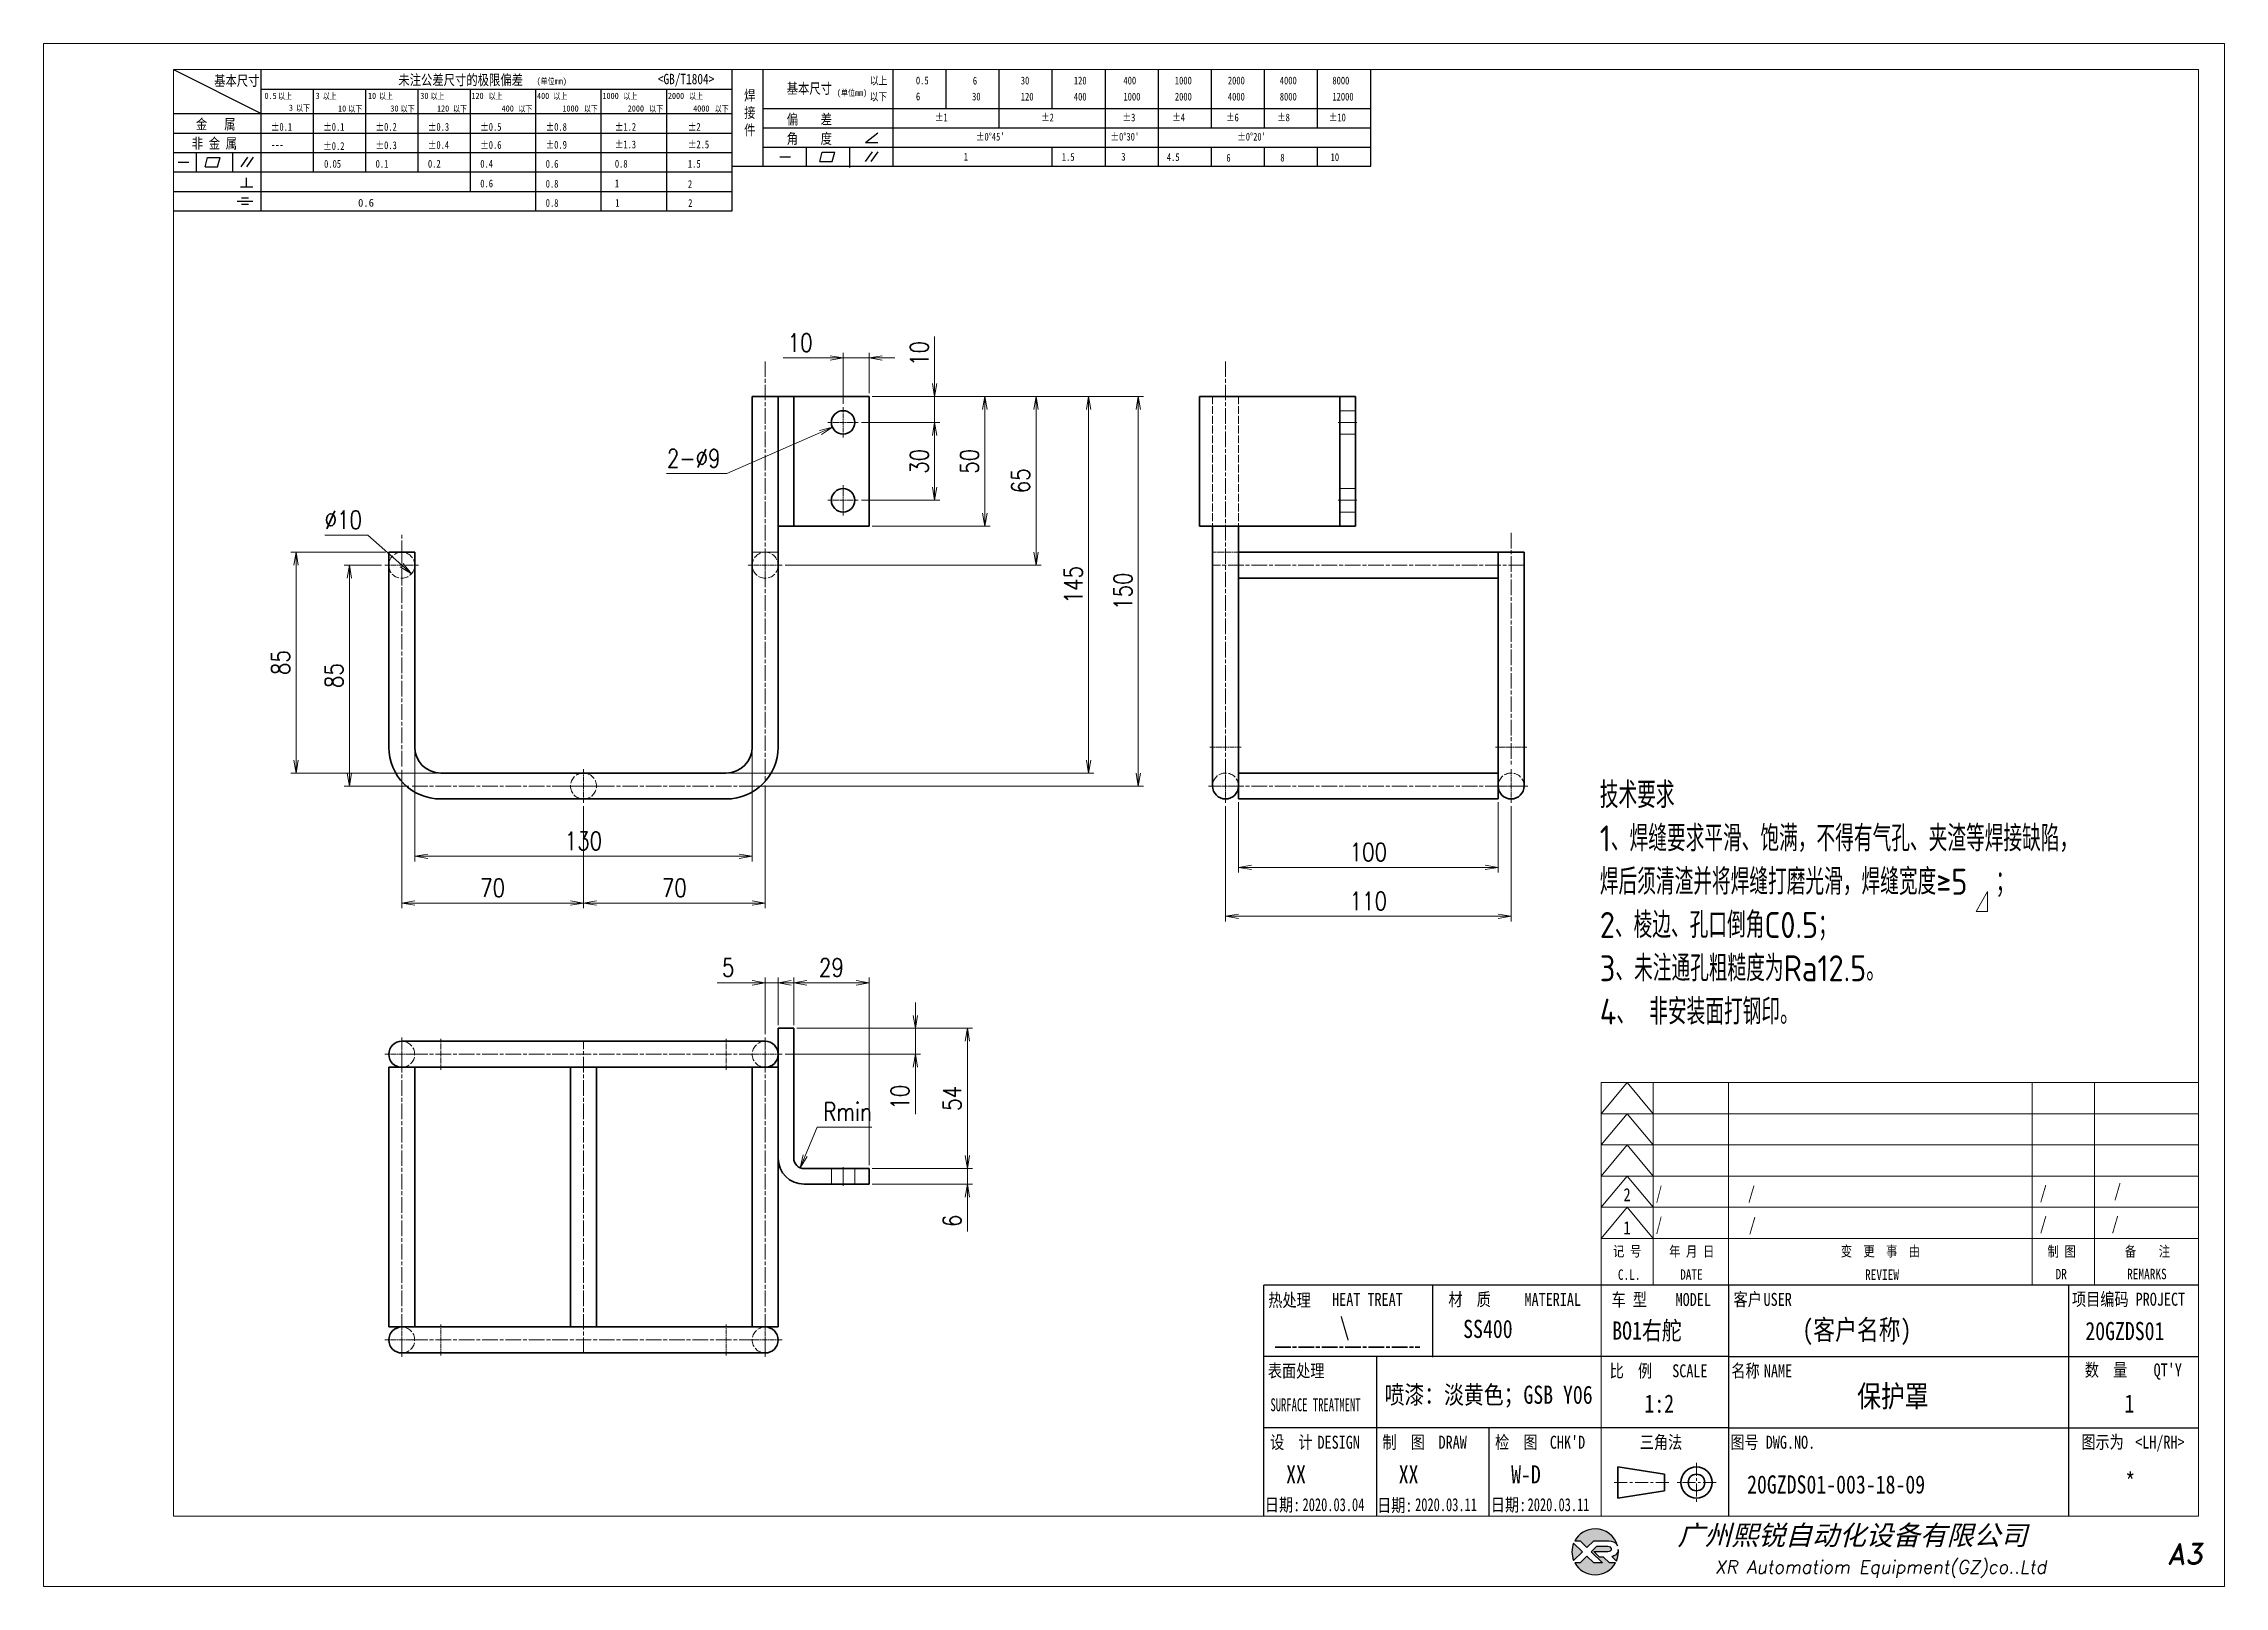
# Model space of a CAD drawing. Header units: inches. Extents: x 269 to 10986, y 1043 to 4337.
# Drawn here: x 5467 to 6307, y 1043 to 1637 of the extents above; entities that cross this region are included whole.
import ezdxf
from ezdxf.enums import TextEntityAlignment as Align

# ---------------------------------------------------------------- set-up
doc = ezdxf.new("R2010")
doc.units = ezdxf.units.IN
doc.header["$MEASUREMENT"] = 0
for name, pattern in [('AM_ISO02W050x2', [3.75, 3, -0.75]), ('AM_ISO08W050x2', [9, 6, -0.75, 1.5, -0.75]), ('CENTER', [2, 1.25, -0.25, 0.25, -0.25])]:
    doc.linetypes.add(name, pattern=pattern)
for name, color, linetype in [('DIM', 3, 'Continuous'), ('layer 1', 7, 'Continuous'), ('图\\M+19E79\\M+195B6\\M+18E9A', 7, 'Continuous'), ('图号', 7, 'Continuous'), ('图名', 7, 'Continuous'), ('数量', 7, 'Continuous'), ('材质', 7, 'Continuous'), ('表面处理', 7, 'Continuous'), ('车型', 7, 'Continuous')]:
    doc.layers.add(name, color=color, linetype=linetype)
for name, color, linetype, lineweight in [('中心线', 2, 'AM_ISO08W050x2', 18), ('图框', 7, 'Continuous', 18), ('标注线', 3, 'Continuous', 18), ('热处理', 7, 'Continuous', 20), ('粗实线', 7, 'Continuous', 35), ('粗点划线', 6, 'AM_ISO08W050x2', 35), ('虚线', 1, 'AM_ISO02W050x2', 18)]:
    doc.layers.add(name, color=color, linetype=linetype, lineweight=lineweight)
doc.layers.add('打印', color=7, linetype='Continuous', lineweight=15, plot=False)
doc.layers.add('打印-禁用', color=7, linetype='Continuous', lineweight=15, plot=False)
doc.styles.add('DIM', font='romans.shx', dxfattribs={"width": 0.8, "bigfont": 'bigfont.shx'})
doc.styles.add('STYLE1', font='')
doc.styles.add('国标', font='simfang.ttf', dxfattribs={"width": 0.8})
doc.styles.add('机械长仿宋', font='gbenor.shx', dxfattribs={"height": 1, "bigfont": 'gbcbig.shx'})
doc.styles.add('标题\\M+18E9A', font='romand.shx', dxfattribs={"oblique": 10, "bigfont": 'bigfont.shx'})
doc.styles.get('STYLE1').set_extended_font_data('SimSun')
doc.dimstyles.new('XR 1-2$0', dxfattribs={"dimscale": 2, "dimtxt": 3.5, "dimasz": 2.5, "dimexe": 1, "dimexo": 0.625, "dimgap": 1.2, "dimtad": 1, "dimdsep": 46, "dimtxsty": 'DIM', "dimblk": 'OPEN', "dimcen": 0, "dimclrd": 8, "dimclre": 8, "dimclrt": 2, "dimazin": 2, "dimtfac": 0.5, "dimtmove": 0, "dimatfit": 3, "dimldrblk": 'OPEN', "dimfxl": 0, "dimtolj": 2, "dimlwd": 13, "dimlwe": 13, "dimarcsym": 0})
doc.dimstyles.new('XR 1-2$3', dxfattribs={"dimscale": 2, "dimtxt": 3.5, "dimasz": 2.5, "dimexe": 1, "dimexo": 0.625, "dimgap": 1.2, "dimtad": 1, "dimtoh": 1, "dimdsep": 46, "dimtxsty": 'DIM', "dimblk": 'OPEN', "dimcen": 0, "dimclrd": 8, "dimclre": 8, "dimclrt": 2, "dimazin": 2, "dimtfac": 0.5, "dimtofl": 0, "dimtmove": 0, "dimatfit": 3, "dimldrblk": 'OPEN', "dimfxl": 0, "dimtolj": 2, "dimlwd": 18, "dimlwe": 18, "dimarcsym": 0})
doc.dimstyles.new('XR 1-2$4', dxfattribs={"dimscale": 2, "dimtxt": 3.5, "dimasz": 2.5, "dimexe": 1, "dimexo": 0.625, "dimgap": 1.2, "dimtad": 1, "dimtoh": 1, "dimdsep": 46, "dimtxsty": 'DIM', "dimblk": 'OPEN', "dimcen": 0, "dimclrd": 8, "dimclre": 8, "dimclrt": 2, "dimazin": 2, "dimtfac": 0.5, "dimtofl": 0, "dimtmove": 0, "dimatfit": 3, "dimldrblk": 'OPEN', "dimfxl": 0, "dimtolj": 2, "dimlwd": 18, "dimlwe": 18, "dimarcsym": 0})

msp = doc.modelspace()

# ---------------------------------------------------------------- texts
at = {"layer": '图\\M+19E79\\M+195B6\\M+18E9A', "color": 3, "style": '国标'}
for s, height, width, p in [('2', 5, 0.8, (6075.949, 1191.628)), ('/', 5, 0.705904, (6088.413, 1192.26)), ('/', 5, 0.8, (6123.884, 1192.26)), ('/', 5, 0.8, (6236.294, 1192.457)), ('/', 5, 0.8, (6264.884, 1193.199)), ('/', 5, 0.705904, (6088.413, 1180.26)), ('/', 5, 0.8, (6124.228, 1180.09)), ('/', 5, 0.8, (6236.294, 1180.457)), ('/', 5, 0.8, (6263.956, 1180.479)), ('1', 5, 0.8, (6075.927, 1178.908)), ('    (客户名称)', 7.7, 0.8, (6128.083, 1138.277)), ('20GZDS01', 7, 0.8, (6253.827, 1138.136)), ('1:2', 7, 0.8, (6083.994, 1110.182)), ('XX', 7, 0.8, (5945.989, 1082.949)), ('XX', 7, 0.8, (5989.349, 1082.949)), ('W-D', 7, 0.8, (6032.669, 1082.949)), ('2020.03.04', 5, 0.7, (5952.319, 1072.276)), ('2020.03.11', 5, 0.7, (5995.679, 1072.276)), ('2020.03.11', 5, 0.7, (6038.999, 1072.276))]:
    msp.add_text(s, height=height, dxfattribs=dict(at, width=width)).set_placement(p)
at = {"layer": '图\\M+19E79\\M+195B6\\M+18E9A', "color": 3, "style": '国标', "width": 0.8}
msp.add_text('*', height=7, dxfattribs=at).set_placement((6271.137, 1080.148), align=Align.CENTER)
at = {"layer": '图号', "color": 3, "style": '国标', "width": 0.8}
msp.add_text('20GZDS01-003-18-09', height=7, dxfattribs=at).set_placement((6123.552, 1079.062))
at = {"layer": '图名', "color": 3, "style": '国标', "width": 0.8}
msp.add_text('保护罩', height=8.4, dxfattribs=at).set_placement((6179.697, 1112.343), align=Align.CENTER)
at = {"layer": '数量', "color": 3, "style": '国标', "width": 0.8}
msp.add_text('1', height=7, dxfattribs=at).set_placement((6270.829, 1110.212), align=Align.CENTER)
at = {"layer": '材质', "color": 3, "style": '国标', "width": 0.8}
msp.add_text('SS400', height=7, dxfattribs=at).set_placement((6023.709, 1138.955), align=Align.CENTER)
at = {"layer": '标注线', "color": 2, "insert": (6066.811, 1352.978), "char_height": 20, "width": 412.08189, "attachment_point": 1, "style": '机械长仿宋'}
msp.add_mtext('{\\H0.5x;技术要求\\A2; \\P\\A0;1、\\A2;焊缝要求平滑、饱满，不得有气孔、夹渣等焊接缺陷，\\P焊后须清渣并将焊缝打磨光滑，焊缝宽度≥5  ；\\P\\A0;2、\\A2;棱边、\\A0;孔口倒角C0.5；\\P3、未注通孔粗糙度为Ra12.5。\\P4、\\C3; \\C2;非安装面打钢印。\\P   \\C3; }', dxfattribs=at)
at = {"layer": '热处理', "color": 3, "style": '国标', "width": 0.8}
msp.add_text('\\', height=7, dxfattribs=at).set_placement((5968.552, 1139.708), align=Align.CENTER)
at = {"layer": '表面处理', "color": 3, "style": '国标', "width": 0.8}
msp.add_text('喷漆：淡黄色；GSB Y06', height=7, dxfattribs=at).set_placement((6023.993, 1113.602), align=Align.CENTER)
at = {"layer": '车型', "color": 3, "style": '国标', "width": 0.8}
msp.add_text('BO1右舵', height=7, dxfattribs=at).set_placement((6071.603, 1138.308))

# ---------------------------------------------------------------- blocks, each defined once
blk = doc.blocks.new('XR')
at = {"true_color": 0xfc8000}
h = blk.add_hatch(color=30, dxfattribs=at)
h.set_gradient(color1=(252, 128, 0), rotation=240, one_color=1, tint=1, name='INVCURVED')
edge = h.paths.add_edge_path()
edge.add_spline(control_points=[(-434.18, -5928.47), (-433.9, -5928.74), (-433.63, -5929.01), (-433.63, -5929.01), (-433.63, -5929.01), (-433.63, -5929.01), (-433.36, -5928.74), (-433.09, -5928.47)], knot_values=[0.5625, 0.5625, 0.5625, 0.5625, 0.625, 0.625, 0.625, 0.625, 0.6875, 0.6875, 0.6875, 0.6875], degree=3, periodic=0)
edge.add_spline(control_points=[(-433.09, -5928.47), (-432.82, -5928.2), (-432.54, -5927.93), (-432.54, -5927.93), (-432.54, -5927.93), (-432.54, -5927.93), (-432.04, -5927.93), (-431.53, -5927.93)], knot_values=[0.4375, 0.4375, 0.4375, 0.4375, 0.5, 0.5, 0.5, 0.5, 0.5625, 0.5625, 0.5625, 0.5625], degree=3, periodic=0)
edge.add_spline(control_points=[(-431.53, -5927.93), (-431.03, -5927.93), (-430.52, -5927.93), (-430.52, -5927.93), (-430.52, -5927.93), (-430, -5927.93), (-429.43, -5927.96), (-429.01, -5928.33)], knot_values=[0.25, 0.25, 0.25, 0.25, 0.3125, 0.3125, 0.3125, 0.3125, 0.4375, 0.4375, 0.4375, 0.4375], degree=3, periodic=0)
edge.add_spline(control_points=[(-429.01, -5928.33), (-428.88, -5928.44), (-428.78, -5928.59), (-428.71, -5928.75)], knot_values=[0.125, 0.125, 0.125, 0.125, 0.25, 0.25, 0.25, 0.25], degree=3, periodic=0)
edge.add_spline(control_points=[(-428.71, -5928.75), (-429.13, -5927.18), (-430.58, -5926.02), (-432.31, -5926.02)], knot_values=[0, 0, 0, 0, 0.125, 0.125, 0.125, 0.125], degree=3, periodic=0)
edge.add_spline(control_points=[(-432.31, -5926.02), (-433.72, -5926.02), (-434.94, -5926.79), (-435.58, -5927.93)], knot_values=[0.875, 0.875, 0.875, 0.875, 1, 1, 1, 1], degree=3, periodic=0)
edge.add_spline(control_points=[(-435.58, -5927.93), (-435.58, -5927.93), (-434.72, -5927.93), (-434.72, -5927.93), (-434.72, -5927.93), (-434.72, -5927.93), (-434.45, -5928.2), (-434.18, -5928.47)], knot_values=[0.6875, 0.6875, 0.6875, 0.6875, 0.8125, 0.8125, 0.8125, 0.8125, 0.875, 0.875, 0.875, 0.875], degree=3, periodic=0)
edge = h.paths.add_edge_path()
edge.add_spline(control_points=[(-434.79, -5929.26), (-435.04, -5929.02), (-435.34, -5928.72), (-435.54, -5928.53)], knot_values=[0.562504, 0.562504, 0.562504, 0.562504, 0.656252, 0.656252, 0.656252, 0.656252], degree=3, periodic=0)
edge.add_spline(control_points=[(-435.54, -5928.53), (-435.67, -5928.4), (-435.76, -5928.31), (-435.76, -5928.31), (-435.76, -5928.31), (-435.94, -5928.74), (-436.03, -5929.21), (-436.03, -5929.71)], knot_values=[0.25, 0.25, 0.25, 0.25, 0.312504, 0.312504, 0.312504, 0.312504, 0.562504, 0.562504, 0.562504, 0.562504], degree=3, periodic=0)
edge.add_spline(control_points=[(-436.03, -5929.71), (-436.03, -5930.2), (-435.94, -5930.67), (-435.76, -5931.1), (-435.76, -5931.1), (-435.4, -5930.75), (-435.05, -5930.4)], knot_values=[0.874998, 0.874998, 0.874998, 0.874998, 1.124998, 1.124998, 1.124998, 1.25, 1.25, 1.25, 1.25], degree=3, periodic=0)
edge.add_spline(control_points=[(-435.05, -5930.4), (-434.7, -5930.05), (-434.34, -5929.71), (-434.34, -5929.71), (-434.34, -5929.71), (-434.34, -5929.71), (-434.34, -5929.71), (-434.34, -5929.71)], knot_values=[0.749878, 0.749878, 0.749878, 0.749878, 0.874875, 0.874875, 0.874875, 0.874875, 0.874998, 0.874998, 0.874998, 0.874998], degree=3, periodic=0)
edge.add_spline(control_points=[(-434.34, -5929.71), (-434.34, -5929.71), (-434.34, -5929.71), (-434.34, -5929.71)], knot_values=[0.749634, 0.749634, 0.749634, 0.749634, 0.749817, 0.749817, 0.749817, 0.749817], degree=3, periodic=0)
edge.add_spline(control_points=[(-434.35, -5929.7), (-434.35, -5929.7), (-434.35, -5929.7), (-434.35, -5929.7)], knot_values=[0.738281, 0.738281, 0.738281, 0.738281, 0.742188, 0.742188, 0.742188, 0.742188], degree=3, periodic=0)
edge.add_spline(control_points=[(-434.35, -5929.7), (-434.36, -5929.69), (-434.37, -5929.68), (-434.38, -5929.67)], knot_values=[0.726563, 0.726563, 0.726563, 0.726563, 0.738281, 0.738281, 0.738281, 0.738281], degree=3, periodic=0)
edge.add_spline(control_points=[(-434.38, -5929.67), (-434.38, -5929.66), (-434.39, -5929.65), (-434.4, -5929.65)], knot_values=[0.718751, 0.718751, 0.718751, 0.718751, 0.726563, 0.726563, 0.726563, 0.726563], degree=3, periodic=0)
edge.add_spline(control_points=[(-434.4, -5929.65), (-434.42, -5929.63), (-434.45, -5929.6), (-434.47, -5929.58)], knot_values=[0.703126, 0.703126, 0.703126, 0.703126, 0.718751, 0.718751, 0.718751, 0.718751], degree=3, periodic=0)
edge.add_spline(control_points=[(-434.47, -5929.58), (-434.5, -5929.55), (-434.53, -5929.52), (-434.56, -5929.49)], knot_values=[0.687501, 0.687501, 0.687501, 0.687501, 0.703126, 0.703126, 0.703126, 0.703126], degree=3, periodic=0)
edge.add_spline(control_points=[(-434.56, -5929.49), (-434.63, -5929.42), (-434.71, -5929.35), (-434.79, -5929.26)], knot_values=[0.656252, 0.656252, 0.656252, 0.656252, 0.687501, 0.687501, 0.687501, 0.687501], degree=3, periodic=0)
at = {"true_color": 0x0348ff}
h = blk.add_hatch(color=160, dxfattribs=at)
h.set_gradient(color1=(3, 72, 255), color2=(0, 41, 153), one_color=1, tint=0.3, name='HEMISPHERICAL')
edge = h.paths.add_edge_path()
edge.add_spline(control_points=[(-432.54, -5929.67), (-432.26, -5929.95), (-431.94, -5930.23), (-431.66, -5930.51), (-431.66, -5930.51), (-431.66, -5930.51), (-431.66, -5930.51), (-431.66, -5930.51)], knot_values=[0.736842, 0.736842, 0.736842, 0.736842, 0.789474, 0.789474, 0.789474, 0.789474, 0.802633, 0.802633, 0.802633, 0.802633], degree=3, periodic=0)
edge.add_spline(control_points=[(-431.66, -5930.51), (-431.65, -5930.51), (-431.65, -5930.52), (-431.65, -5930.52)], knot_values=[0.802633, 0.802633, 0.802633, 0.802633, 0.815791, 0.815791, 0.815791, 0.815791], degree=3, periodic=0)
edge.add_spline(control_points=[(-431.65, -5930.52), (-431.64, -5930.53), (-431.64, -5930.53), (-431.64, -5930.53)], knot_values=[0.815791, 0.815791, 0.815791, 0.815791, 0.82237, 0.82237, 0.82237, 0.82237], degree=3, periodic=0)
edge.add_spline(control_points=[(-431.64, -5930.53), (-431.64, -5930.53), (-431.64, -5930.53), (-431.63, -5930.54)], knot_values=[0.82237, 0.82237, 0.82237, 0.82237, 0.828949, 0.828949, 0.828949, 0.828949], degree=3, periodic=0)
edge.add_spline(control_points=[(-431.63, -5930.54), (-431.63, -5930.54), (-431.63, -5930.54), (-431.63, -5930.54), (-431.63, -5930.54), (-431.63, -5930.54), (-431.59, -5930.54), (-431.52, -5930.54)], knot_values=[0.841901, 0.841901, 0.841901, 0.841901, 0.842105, 0.842105, 0.842105, 0.842105, 0.855264, 0.855264, 0.855264, 0.855264], degree=3, periodic=0)
edge.add_spline(control_points=[(-431.52, -5930.54), (-431.46, -5930.54), (-431.38, -5930.54), (-431.3, -5930.54)], knot_values=[0.855264, 0.855264, 0.855264, 0.855264, 0.868422, 0.868422, 0.868422, 0.868422], degree=3, periodic=0)
edge.add_spline(control_points=[(-431.3, -5930.54), (-431.26, -5930.54), (-431.22, -5930.54), (-431.18, -5930.54)], knot_values=[0.868422, 0.868422, 0.868422, 0.868422, 0.875, 0.875, 0.875, 0.875], degree=3, periodic=0)
edge.add_spline(control_points=[(-431.18, -5930.54), (-431.14, -5930.54), (-431.1, -5930.54), (-431.07, -5930.54)], knot_values=[0.875, 0.875, 0.875, 0.875, 0.881579, 0.881579, 0.881579, 0.881579], degree=3, periodic=0)
edge.add_spline(control_points=[(-431.07, -5930.54), (-431.05, -5930.54), (-431.04, -5930.54), (-431.03, -5930.54)], knot_values=[0.881579, 0.881579, 0.881579, 0.881579, 0.884869, 0.884869, 0.884869, 0.884869], degree=3, periodic=0)
edge.add_spline(control_points=[(-431.03, -5930.54), (-431.02, -5930.54), (-431, -5930.54), (-431, -5930.54)], knot_values=[0.884869, 0.884869, 0.884869, 0.884869, 0.888158, 0.888158, 0.888158, 0.888158], degree=3, periodic=0)
edge.add_spline(control_points=[(-431, -5930.54), (-430.99, -5930.54), (-430.99, -5930.54), (-430.98, -5930.54)], knot_values=[0.888158, 0.888158, 0.888158, 0.888158, 0.889803, 0.889803, 0.889803, 0.889803], degree=3, periodic=0)
edge.add_spline(control_points=[(-430.98, -5930.54), (-430.98, -5930.54), (-430.98, -5930.54), (-430.97, -5930.54)], knot_values=[0.889803, 0.889803, 0.889803, 0.889803, 0.891447, 0.891447, 0.891447, 0.891447], degree=3, periodic=0)
edge.add_spline(control_points=[(-430.97, -5930.54), (-430.97, -5930.54), (-430.97, -5930.54), (-430.97, -5930.54)], knot_values=[0.891447, 0.891447, 0.891447, 0.891447, 0.89227, 0.89227, 0.89227, 0.89227], degree=3, periodic=0)
edge.add_spline(control_points=[(-430.97, -5930.54), (-430.97, -5930.54), (-430.97, -5930.54), (-430.97, -5930.54)], knot_values=[0.89227, 0.89227, 0.89227, 0.89227, 0.893092, 0.893092, 0.893092, 0.893092], degree=3, periodic=0)
edge.add_spline(control_points=[(-430.97, -5930.54), (-430.97, -5930.54), (-430.97, -5930.54), (-430.97, -5930.54)], knot_values=[0.893092, 0.893092, 0.893092, 0.893092, 0.893503, 0.893503, 0.893503, 0.893503], degree=3, periodic=0)
edge.add_spline(control_points=[(-430.97, -5930.54), (-430.97, -5930.54), (-430.97, -5930.54), (-430.97, -5930.54)], knot_values=[0.893503, 0.893503, 0.893503, 0.893503, 0.893914, 0.893914, 0.893914, 0.893914], degree=3, periodic=0)
edge.add_spline(control_points=[(-430.97, -5930.54), (-430.97, -5930.54), (-430.97, -5930.54), (-430.97, -5930.54)], knot_values=[0.893914, 0.893914, 0.893914, 0.893914, 0.89412, 0.89412, 0.89412, 0.89412], degree=3, periodic=0)
edge.add_spline(control_points=[(-430.97, -5930.54), (-430.97, -5930.54), (-430.97, -5930.54), (-430.97, -5930.54)], knot_values=[0.89412, 0.89412, 0.89412, 0.89412, 0.894326, 0.894326, 0.894326, 0.894326], degree=3, periodic=0)
edge.add_spline(control_points=[(-430.97, -5930.54), (-430.97, -5930.54), (-430.97, -5930.54), (-430.97, -5930.54)], knot_values=[0.894428, 0.894428, 0.894428, 0.894428, 0.894531, 0.894531, 0.894531, 0.894531], degree=3, periodic=0)
edge.add_spline(control_points=[(-430.97, -5930.54), (-430.97, -5930.54), (-430.97, -5930.54), (-430.97, -5930.54)], knot_values=[0.894531, 0.894531, 0.894531, 0.894531, 0.894583, 0.894583, 0.894583, 0.894583], degree=3, periodic=0)
edge.add_spline(control_points=[(-430.97, -5930.54), (-430.97, -5930.54), (-430.97, -5930.54), (-430.97, -5930.54), (-430.97, -5930.54), (-430.97, -5930.54), (-430.73, -5930.78), (-430.49, -5931.01)], knot_values=[0.894685, 0.894685, 0.894685, 0.894685, 0.894737, 0.894737, 0.894737, 0.894737, 0.921052, 0.921052, 0.921052, 0.921052], degree=3, periodic=0)
edge.add_spline(control_points=[(-430.49, -5931.01), (-430.26, -5931.24), (-430.02, -5931.48), (-430.02, -5931.48)], knot_values=[0.921052, 0.921052, 0.921052, 0.921052, 0.947368, 0.947368, 0.947368, 0.947368], degree=3, periodic=0)
edge.add_spline(control_points=[(-430.02, -5931.48), (-430.02, -5931.48), (-430.02, -5931.48), (-430.02, -5931.48)], knot_values=[0.947522, 0.947522, 0.947522, 0.947522, 0.947573, 0.947573, 0.947573, 0.947573], degree=3, periodic=0)
edge.add_spline(control_points=[(-430.02, -5931.48), (-430.02, -5931.48), (-430.02, -5931.48), (-430.02, -5931.48)], knot_values=[0.947573, 0.947573, 0.947573, 0.947573, 0.947676, 0.947676, 0.947676, 0.947676], degree=3, periodic=0)
edge.add_spline(control_points=[(-430.02, -5931.48), (-430.02, -5931.48), (-430.02, -5931.48), (-430.02, -5931.48)], knot_values=[0.947676, 0.947676, 0.947676, 0.947676, 0.947779, 0.947779, 0.947779, 0.947779], degree=3, periodic=0)
edge.add_spline(control_points=[(-430.02, -5931.48), (-430.02, -5931.48), (-430.02, -5931.48), (-430.02, -5931.48)], knot_values=[0.947779, 0.947779, 0.947779, 0.947779, 0.947984, 0.947984, 0.947984, 0.947984], degree=3, periodic=0)
edge.add_spline(control_points=[(-430.02, -5931.48), (-430.02, -5931.48), (-430.02, -5931.48), (-430.02, -5931.48)], knot_values=[0.947984, 0.947984, 0.947984, 0.947984, 0.94819, 0.94819, 0.94819, 0.94819], degree=3, periodic=0)
edge.add_spline(control_points=[(-430.02, -5931.48), (-430.02, -5931.48), (-430.02, -5931.48), (-430.02, -5931.48)], knot_values=[0.94819, 0.94819, 0.94819, 0.94819, 0.948601, 0.948601, 0.948601, 0.948601], degree=3, periodic=0)
edge.add_spline(control_points=[(-430.02, -5931.48), (-430.02, -5931.48), (-430.02, -5931.48), (-430.02, -5931.48)], knot_values=[0.948601, 0.948601, 0.948601, 0.948601, 0.949012, 0.949012, 0.949012, 0.949012], degree=3, periodic=0)
edge.add_spline(control_points=[(-430.02, -5931.48), (-430.02, -5931.48), (-430.01, -5931.48), (-430.01, -5931.48)], knot_values=[0.949012, 0.949012, 0.949012, 0.949012, 0.949834, 0.949834, 0.949834, 0.949834], degree=3, periodic=0)
edge.add_spline(control_points=[(-430.01, -5931.48), (-430.01, -5931.48), (-430.01, -5931.48), (-430.01, -5931.48)], knot_values=[0.949834, 0.949834, 0.949834, 0.949834, 0.950657, 0.950657, 0.950657, 0.950657], degree=3, periodic=0)
edge.add_spline(control_points=[(-430.01, -5931.48), (-430.01, -5931.48), (-430, -5931.48), (-430, -5931.48)], knot_values=[0.950657, 0.950657, 0.950657, 0.950657, 0.952301, 0.952301, 0.952301, 0.952301], degree=3, periodic=0)
edge.add_spline(control_points=[(-430, -5931.48), (-429.99, -5931.48), (-429.98, -5931.48), (-429.98, -5931.48)], knot_values=[0.952301, 0.952301, 0.952301, 0.952301, 0.953946, 0.953946, 0.953946, 0.953946], degree=3, periodic=0)
edge.add_spline(control_points=[(-429.98, -5931.48), (-429.96, -5931.48), (-429.95, -5931.48), (-429.93, -5931.48)], knot_values=[0.953946, 0.953946, 0.953946, 0.953946, 0.957236, 0.957236, 0.957236, 0.957236], degree=3, periodic=0)
edge.add_spline(control_points=[(-429.93, -5931.48), (-429.91, -5931.48), (-429.89, -5931.48), (-429.87, -5931.48)], knot_values=[0.957236, 0.957236, 0.957236, 0.957236, 0.960525, 0.960525, 0.960525, 0.960525], degree=3, periodic=0)
edge.add_spline(control_points=[(-429.87, -5931.48), (-429.82, -5931.48), (-429.77, -5931.48), (-429.71, -5931.48)], knot_values=[0.960525, 0.960525, 0.960525, 0.960525, 0.967104, 0.967104, 0.967104, 0.967104], degree=3, periodic=0)
edge.add_spline(control_points=[(-429.71, -5931.48), (-429.65, -5931.48), (-429.59, -5931.48), (-429.53, -5931.48)], knot_values=[0.967104, 0.967104, 0.967104, 0.967104, 0.973683, 0.973683, 0.973683, 0.973683], degree=3, periodic=0)
edge.add_spline(control_points=[(-429.53, -5931.48), (-429.41, -5931.48), (-429.29, -5931.48), (-429.19, -5931.48)], knot_values=[0.973683, 0.973683, 0.973683, 0.973683, 0.98684, 0.98684, 0.98684, 0.98684], degree=3, periodic=0)
edge.add_spline(control_points=[(-429.19, -5931.48), (-429.1, -5931.48), (-429.04, -5931.48), (-429.04, -5931.48), (-429.67, -5932.62), (-430.9, -5933.39), (-432.31, -5933.39)], knot_values=[0.98684, 0.98684, 0.98684, 0.98684, 1, 1, 1, 1.052632, 1.052632, 1.052632, 1.052632], degree=3, periodic=0)
edge.add_spline(control_points=[(-432.31, -5933.39), (-433.72, -5933.39), (-434.94, -5932.62), (-435.58, -5931.48), (-435.58, -5931.48), (-435.58, -5931.48), (-435.36, -5931.48), (-435.15, -5931.48)], knot_values=[0.052632, 0.052632, 0.052632, 0.052632, 0.105263, 0.105263, 0.105263, 0.105263, 0.131579, 0.131579, 0.131579, 0.131579], degree=3, periodic=0)
edge.add_spline(control_points=[(-435.15, -5931.48), (-434.93, -5931.48), (-434.72, -5931.48), (-434.72, -5931.48), (-434.72, -5931.48), (-434.72, -5931.48), (-434.45, -5931.21), (-434.18, -5930.94)], knot_values=[0.131579, 0.131579, 0.131579, 0.131579, 0.157895, 0.157895, 0.157895, 0.157895, 0.184211, 0.184211, 0.184211, 0.184211], degree=3, periodic=0)
edge.add_spline(control_points=[(-434.18, -5930.94), (-433.9, -5930.67), (-433.63, -5930.4), (-433.63, -5930.4), (-433.63, -5930.4), (-433.63, -5930.4), (-433.36, -5930.67), (-433.09, -5930.94)], knot_values=[0.184211, 0.184211, 0.184211, 0.184211, 0.210526, 0.210526, 0.210526, 0.210526, 0.236842, 0.236842, 0.236842, 0.236842], degree=3, periodic=0)
edge.add_spline(control_points=[(-433.09, -5930.94), (-432.82, -5931.21), (-432.54, -5931.48), (-432.54, -5931.48), (-432.54, -5931.48), (-432.54, -5931.48), (-432.19, -5931.48), (-431.83, -5931.48)], knot_values=[0.236842, 0.236842, 0.236842, 0.236842, 0.263158, 0.263158, 0.263158, 0.263158, 0.289474, 0.289474, 0.289474, 0.289474], degree=3, periodic=0)
edge.add_spline(control_points=[(-431.83, -5931.48), (-431.48, -5931.48), (-431.12, -5931.48), (-431.12, -5931.48), (-431.12, -5931.48), (-431.12, -5931.48), (-431.57, -5931.03), (-432.02, -5930.59)], knot_values=[0.289474, 0.289474, 0.289474, 0.289474, 0.315789, 0.315789, 0.315789, 0.315789, 0.342105, 0.342105, 0.342105, 0.342105], degree=3, periodic=0)
edge.add_spline(control_points=[(-432.02, -5930.59), (-432.47, -5930.15), (-432.92, -5929.71), (-432.92, -5929.71), (-432.92, -5929.71), (-432.92, -5929.71), (-432.71, -5929.5), (-432.5, -5929.29)], knot_values=[0.342105, 0.342105, 0.342105, 0.342105, 0.368421, 0.368421, 0.368421, 0.368421, 0.394737, 0.394737, 0.394737, 0.394737], degree=3, periodic=0)
edge.add_spline(control_points=[(-432.5, -5929.29), (-432.3, -5929.09), (-432.09, -5928.88), (-432.09, -5928.88)], knot_values=[0.394737, 0.394737, 0.394737, 0.394737, 0.421053, 0.421053, 0.421053, 0.421053], degree=3, periodic=0)
edge.add_spline(control_points=[(-432.09, -5928.88), (-432.09, -5928.88), (-432.06, -5928.86), (-432.06, -5928.86)], knot_values=[0.421053, 0.421053, 0.421053, 0.421053, 0.473684, 0.473684, 0.473684, 0.473684], degree=3, periodic=0)
edge.add_spline(control_points=[(-432.06, -5928.86), (-432.06, -5928.86), (-432.06, -5928.86), (-432.06, -5928.86), (-432.06, -5928.86), (-432.06, -5928.86), (-430.4, -5928.86), (-430.26, -5928.86)], knot_values=[0.473684, 0.473684, 0.473684, 0.473684, 0.473684, 0.473684, 0.473684, 0.473684, 0.526316, 0.526316, 0.526316, 0.526316], degree=3, periodic=0)
edge.add_spline(control_points=[(-430.26, -5928.86), (-429.54, -5928.86), (-429.62, -5929.4), (-429.83, -5929.55)], knot_values=[0.526316, 0.526316, 0.526316, 0.526316, 0.578947, 0.578947, 0.578947, 0.578947], degree=3, periodic=0)
edge.add_spline(control_points=[(-429.83, -5929.55), (-429.94, -5929.62), (-430.08, -5929.65), (-430.26, -5929.65), (-430.26, -5929.65), (-430.26, -5929.65), (-430.48, -5929.65), (-430.71, -5929.66)], knot_values=[0.578947, 0.578947, 0.578947, 0.578947, 0.631579, 0.631579, 0.631579, 0.631579, 0.657895, 0.657895, 0.657895, 0.657895], degree=3, periodic=0)
edge.add_spline(control_points=[(-430.71, -5929.66), (-430.93, -5929.66), (-431.15, -5929.67), (-431.15, -5929.67), (-431.15, -5929.67), (-431.15, -5929.67), (-432.54, -5929.67), (-432.54, -5929.67)], knot_values=[0.657895, 0.657895, 0.657895, 0.657895, 0.684211, 0.684211, 0.684211, 0.684211, 0.736842, 0.736842, 0.736842, 0.736842], degree=3, periodic=0)
edge = h.paths.add_edge_path()
edge.add_spline(control_points=[(-428.6, -5929.32), (-428.61, -5929.67), (-428.76, -5930), (-429.06, -5930.22)], knot_values=[0.8, 0.8, 0.8, 0.8, 1, 1, 1, 1], degree=3, periodic=0)
edge.add_spline(control_points=[(-429.06, -5930.22), (-429.22, -5930.34), (-429.41, -5930.43), (-429.61, -5930.48)], knot_values=[0.6, 0.6, 0.6, 0.6, 0.8, 0.8, 0.8, 0.8], degree=3, periodic=0)
edge.add_spline(control_points=[(-429.61, -5930.48), (-429.61, -5930.48), (-428.9, -5931.19), (-428.9, -5931.19), (-428.9, -5931.19), (-428.69, -5930.73), (-428.58, -5930.23), (-428.58, -5929.71)], knot_values=[0.2, 0.2, 0.2, 0.2, 0.4, 0.4, 0.4, 0.4, 0.6, 0.6, 0.6, 0.6], degree=3, periodic=0)
edge.add_spline(control_points=[(-428.58, -5929.71), (-428.58, -5929.58), (-428.59, -5929.45), (-428.6, -5929.32)], knot_values=[0, 0, 0, 0, 0.2, 0.2, 0.2, 0.2], degree=3, periodic=0)
at = {"layer": 'layer 1', "color": 30}
for points, knots in [([(-435.76, -5931.1), (-435.94, -5930.67), (-436.03, -5930.2), (-436.03, -5929.71), (-436.03, -5929.71), (-436.03, -5929.21), (-435.94, -5928.74), (-435.76, -5928.31), (-435.76, -5928.31), (-435.76, -5928.31), (-434.34, -5929.71), (-434.34, -5929.71), (-434.34, -5929.71), (-434.34, -5929.71), (-435.76, -5931.1), (-435.76, -5931.1)], [0, 0, 0, 0, 0.25, 0.25, 0.25, 0.25, 0.5, 0.5, 0.5, 0.5, 0.75, 0.75, 0.75, 0.75, 1, 1, 1, 1]), ([(-432.31, -5926.02), (-430.58, -5926.02), (-429.13, -5927.18), (-428.71, -5928.75), (-428.71, -5928.75), (-428.78, -5928.59), (-428.88, -5928.44), (-429.01, -5928.33), (-429.01, -5928.33), (-429.43, -5927.96), (-430, -5927.93), (-430.52, -5927.93), (-430.52, -5927.93), (-430.52, -5927.93), (-432.54, -5927.93), (-432.54, -5927.93), (-432.54, -5927.93), (-432.54, -5927.93), (-433.63, -5929.01), (-433.63, -5929.01), (-433.63, -5929.01), (-433.63, -5929.01), (-434.72, -5927.93), (-434.72, -5927.93), (-434.72, -5927.93), (-434.72, -5927.93), (-435.58, -5927.93), (-435.58, -5927.93), (-435.58, -5927.93), (-434.94, -5926.79), (-433.72, -5926.02), (-432.31, -5926.02)], [0, 0, 0, 0, 0.125, 0.125, 0.125, 0.125, 0.25, 0.25, 0.25, 0.25, 0.375, 0.375, 0.375, 0.375, 0.5, 0.5, 0.5, 0.5, 0.625, 0.625, 0.625, 0.625, 0.75, 0.75, 0.75, 0.75, 0.875, 0.875, 0.875, 0.875, 1, 1, 1, 1])]:
    blk.add_open_spline(points, degree=3, knots=knots, dxfattribs=at)
at = {"layer": 'layer 1', "color": 154}
for points, knots in [([(-429.04, -5931.48), (-429.67, -5932.62), (-430.9, -5933.39), (-432.31, -5933.39), (-432.31, -5933.39), (-433.72, -5933.39), (-434.94, -5932.62), (-435.58, -5931.48), (-435.58, -5931.48), (-435.58, -5931.48), (-434.72, -5931.48), (-434.72, -5931.48), (-434.72, -5931.48), (-434.72, -5931.48), (-433.63, -5930.4), (-433.63, -5930.4), (-433.63, -5930.4), (-433.63, -5930.4), (-432.54, -5931.48), (-432.54, -5931.48), (-432.54, -5931.48), (-432.54, -5931.48), (-431.12, -5931.48), (-431.12, -5931.48), (-431.12, -5931.48), (-431.12, -5931.48), (-432.92, -5929.71), (-432.92, -5929.71), (-432.92, -5929.71), (-432.92, -5929.71), (-432.09, -5928.88), (-432.09, -5928.88), (-432.09, -5928.88), (-432.09, -5928.88), (-432.06, -5928.86), (-432.06, -5928.86), (-432.06, -5928.86), (-432.06, -5928.86), (-430.4, -5928.86), (-430.26, -5928.86), (-430.26, -5928.86), (-429.54, -5928.86), (-429.62, -5929.4), (-429.83, -5929.55), (-429.83, -5929.55), (-429.94, -5929.62), (-430.08, -5929.65), (-430.26, -5929.65), (-430.26, -5929.65), (-430.26, -5929.65), (-431.15, -5929.67), (-431.15, -5929.67), (-431.15, -5929.67), (-431.15, -5929.67), (-432.54, -5929.67), (-432.54, -5929.67), (-432.54, -5929.67), (-432.26, -5929.95), (-431.94, -5930.23), (-431.66, -5930.51), (-431.66, -5930.51), (-431.66, -5930.51), (-431.63, -5930.54), (-431.63, -5930.54), (-431.63, -5930.54), (-431.63, -5930.54), (-430.97, -5930.54), (-430.97, -5930.54), (-430.97, -5930.54), (-430.97, -5930.54), (-430.02, -5931.48), (-430.02, -5931.48), (-430.02, -5931.48), (-430.02, -5931.48), (-429.04, -5931.48), (-429.04, -5931.48)], [0, 0, 0, 0, 0.052632, 0.052632, 0.052632, 0.052632, 0.105263, 0.105263, 0.105263, 0.105263, 0.157895, 0.157895, 0.157895, 0.157895, 0.210526, 0.210526, 0.210526, 0.210526, 0.263158, 0.263158, 0.263158, 0.263158, 0.315789, 0.315789, 0.315789, 0.315789, 0.368421, 0.368421, 0.368421, 0.368421, 0.421053, 0.421053, 0.421053, 0.421053, 0.473684, 0.473684, 0.473684, 0.473684, 0.526316, 0.526316, 0.526316, 0.526316, 0.578947, 0.578947, 0.578947, 0.578947, 0.631579, 0.631579, 0.631579, 0.631579, 0.684211, 0.684211, 0.684211, 0.684211, 0.736842, 0.736842, 0.736842, 0.736842, 0.789474, 0.789474, 0.789474, 0.789474, 0.842105, 0.842105, 0.842105, 0.842105, 0.894737, 0.894737, 0.894737, 0.894737, 0.947368, 0.947368, 0.947368, 0.947368, 1, 1, 1, 1]), ([(-428.6, -5929.32), (-428.59, -5929.45), (-428.58, -5929.58), (-428.58, -5929.71), (-428.58, -5929.71), (-428.58, -5930.23), (-428.69, -5930.73), (-428.9, -5931.19), (-428.9, -5931.19), (-428.9, -5931.19), (-429.61, -5930.48), (-429.61, -5930.48), (-429.61, -5930.48), (-429.41, -5930.43), (-429.22, -5930.34), (-429.06, -5930.22), (-429.06, -5930.22), (-428.76, -5930), (-428.61, -5929.67), (-428.6, -5929.32)], [0, 0, 0, 0, 0.2, 0.2, 0.2, 0.2, 0.4, 0.4, 0.4, 0.4, 0.6, 0.6, 0.6, 0.6, 0.8, 0.8, 0.8, 0.8, 1, 1, 1, 1])]:
    blk.add_open_spline(points, degree=3, knots=knots, dxfattribs=at)
blk = doc.blocks.new('GZDEH零件A3图框V01版')
at = {"layer": '中心线', "color": 1, "linetype": 'CENTER', "lineweight": 5, "ltscale": 2}
for p, q in [((3175.82, -1822.66), (3175.82, -1830.26)), ((3170.49, -1826.46), (3159.89, -1826.46)), ((3179.62, -1826.46), (3172.02, -1826.46))]:
    blk.add_line(p, q, dxfattribs=at)
at = {"layer": '图\\M+19E79\\M+195B6\\M+18E9A', "color": 9}
for p, q in [((2882.49, -1554.46), (2899.37, -1562.92)), ((2899.37, -1581.67), (2899.37, -1554.46)), ((2990.09, -1581.67), (2990.09, -1554.46)), ((2996.09, -1573.08), (2996.09, -1554.46)), ((3021.09, -1561.98), (3021.09, -1554.46)), ((3031.31, -1561.98), (3031.31, -1554.46)), ((3041.53, -1561.98), (3041.53, -1554.46)), ((3051.75, -1561.98), (3051.75, -1554.46)), ((3061.98, -1561.98), (3061.98, -1554.46)), ((3072.2, -1561.98), (3072.2, -1554.46)), ((3082.42, -1561.98), (3082.42, -1554.46)), ((3092.64, -1561.98), (3092.64, -1554.46)), ((3102.86, -1561.98), (3102.86, -1554.46)), ((3113.09, -1573.08), (3113.09, -1554.46)), ((2899.37, -1558.24), (2990.09, -1558.24)), ((2909.45, -1574.17), (2909.45, -1558.24)), ((2919.53, -1574.17), (2919.53, -1558.24)), ((2929.61, -1574.17), (2929.61, -1558.24)), ((2939.69, -1577.92), (2939.69, -1558.24)), ((2952.29, -1581.67), (2952.29, -1558.24)), ((2964.89, -1581.67), (2964.89, -1558.24)), ((2977.49, -1581.67), (2977.49, -1558.24)), ((2996.09, -1561.98), (3113.09, -1561.98)), ((3021.09, -1573.08), (3021.09, -1561.98)), ((3041.53, -1565.68), (3041.53, -1561.98)), ((3061.98, -1573.08), (3061.98, -1561.98)), ((3072.2, -1573.08), (3072.2, -1561.98)), ((3082.42, -1565.68), (3082.42, -1561.98)), ((3092.64, -1565.68), (3092.64, -1561.98)), ((3102.86, -1565.68), (3102.86, -1561.98)), ((2882.49, -1562.92), (2990.09, -1562.92)), ((2996.09, -1565.68), (3113.09, -1565.68)), ((2882.49, -1566.67), (2990.09, -1566.67)), ((2882.49, -1570.42), (2990.09, -1570.42)), ((2886.92, -1574.12), (2886.92, -1570.42)), ((2893.91, -1574.12), (2893.91, -1570.42)), ((2996.09, -1569.38), (3113.09, -1569.38)), ((3004.42, -1573.08), (3004.42, -1569.38)), ((3006.97, -1572.12), (3007.45, -1570.33)), ((3007.45, -1570.33), (3009.86, -1570.33)), ((3009.39, -1572.12), (3009.86, -1570.33)), ((3012.75, -1573.08), (3012.75, -1569.38)), ((3015.75, -1568.51), (3018.15, -1566.66)), ((3015.75, -1568.51), (3018.15, -1568.51)), ((3015.81, -1572.12), (3017.15, -1570.26)), ((3016.89, -1572.12), (3018.23, -1570.26)), ((3051.75, -1573.08), (3051.75, -1569.38)), ((3082.42, -1573.08), (3082.42, -1569.48)), ((3092.64, -1573.08), (3092.64, -1569.38)), ((3102.86, -1573.08), (3102.86, -1569.38)), ((2882.49, -1574.17), (2990.09, -1574.17)), ((2883.43, -1572.27), (2885.49, -1572.27)), ((2888.59, -1573.16), (2889.07, -1571.37)), ((2888.59, -1573.16), (2891, -1573.16)), ((2889.07, -1571.37), (2891.48, -1571.37)), ((2891, -1573.16), (2891.48, -1571.37)), ((2895.52, -1573.16), (2896.85, -1571.3)), ((2896.6, -1573.16), (2897.94, -1571.3)), ((2990.09, -1573.08), (3113.09, -1573.08)), ((2999.26, -1571.23), (3001.32, -1571.23)), ((3006.97, -1572.12), (3009.39, -1572.12)), ((3012.75, -1573.33), (3012.75, -1573.08)), ((2882.49, -1577.92), (2990.09, -1577.92)), ((2895.42, -1577.05), (2897.81, -1577.05)), ((2895.57, -1579.17), (2896.92, -1579.17)), ((2896.58, -1577.05), (2896.58, -1575.28)), ((2882.49, -1581.67), (2990.09, -1581.67)), ((2894.79, -1579.77), (2897.77, -1579.77)), ((2895.57, -1580.37), (2896.93, -1580.37)), ((3272.49, -1788.46), (3092.49, -1788.46)), ((3124.99, -1788.46), (3124.99, -1802.35)), ((3181.99, -1788.46), (3181.99, -1832.96)), ((3247.49, -1788.46), (3247.49, -1832.96)), ((3181.99, -1802.21), (3092.49, -1802.21)), ((3114.17, -1802.21), (3114.17, -1815.96)), ((3181.99, -1802.21), (3272.49, -1802.21)), ((3181.99, -1815.96), (3092.49, -1815.96)), ((3114.17, -1815.96), (3114.17, -1832.96)), ((3114.17, -1815.96), (3114.17, -1832.96)), ((3135.83, -1815.96), (3135.83, -1832.96)), ((3135.83, -1815.96), (3135.83, -1832.96)), ((3181.99, -1815.96), (3272.49, -1815.96))]:
    blk.add_line(p, q, dxfattribs=at)
at = {"layer": '图\\M+19E79\\M+195B6\\M+18E9A', "color": 7}
blk.add_line((3272.49, -1788.46), (3092.49, -1788.46), dxfattribs=at)
at = {"layer": '图\\M+19E79\\M+195B6\\M+18E9A', "color": 9, "linetype": 'Continuous'}
blk.add_line((3092.49, -1832.96), (3092.49, -1788.46), dxfattribs=at)
at = {"layer": '图框', "linetype": 'Continuous'}
for p, q in [((2882.49, -1554.46), (2882.49, -1832.96)), ((3272.49, -1554.46), (2882.49, -1554.46)), ((3272.49, -1832.96), (3272.49, -1554.46)), ((3157.49, -1749.46), (3272.49, -1749.46)), ((3157.49, -1832.96), (3157.49, -1749.46)), ((2882.49, -1832.96), (3272.49, -1832.96))]:
    blk.add_line(p, q, dxfattribs=at)
at = {"layer": '图框', "color": 9}
for p, q in [((3157.49, -1755.46), (3162.49, -1749.46)), ((3162.49, -1749.46), (3167.49, -1755.46)), ((3167.49, -1788.46), (3167.49, -1749.46)), ((3240.49, -1788.46), (3240.49, -1749.46)), ((3252.49, -1749.46), (3252.49, -1788.46)), ((3157.49, -1755.46), (3272.49, -1755.46)), ((3157.49, -1761.46), (3162.49, -1755.46)), ((3162.49, -1755.46), (3167.49, -1761.46)), ((3157.49, -1761.46), (3272.49, -1761.46)), ((3157.49, -1767.46), (3162.49, -1761.46)), ((3162.49, -1761.46), (3167.49, -1767.46)), ((3157.49, -1767.46), (3272.49, -1767.46)), ((3157.49, -1773.46), (3162.49, -1767.46)), ((3162.49, -1767.46), (3167.49, -1773.46)), ((3157.49, -1773.46), (3272.49, -1773.46)), ((3157.49, -1779.46), (3162.49, -1773.46)), ((3162.49, -1773.46), (3167.49, -1779.46)), ((3157.49, -1779.46), (3272.49, -1779.46))]:
    blk.add_line(p, q, dxfattribs=at)
at = {"layer": '图框', "color": 9, "linetype": 'Continuous'}
blk.add_line((3181.99, -1749.46), (3181.99, -1832.96), dxfattribs=at)
at = {"layer": '图框', "color": 2, "linetype": 'ByBlock', "lineweight": 35}
for p, q in [((3169.69, -1824.86), (3160.69, -1823.46)), ((3160.69, -1829.46), (3160.69, -1823.46)), ((3169.69, -1824.86), (3169.69, -1828.06)), ((3169.69, -1828.06), (3160.69, -1829.46))]:
    blk.add_line(p, q, dxfattribs=at)
for radius in [3, 1.6]:
    blk.add_circle((3175.82, -1826.46), radius, dxfattribs=at)
at = {"layer": '打印-禁用', "linetype": 'Continuous'}
for p, q in [((2857.49, -1549.46), (2857.49, -1846.46)), ((3277.49, -1549.46), (2857.49, -1549.46)), ((3277.49, -1846.46), (3277.49, -1549.46)), ((2857.49, -1846.46), (3277.49, -1846.46))]:
    blk.add_line(p, q, dxfattribs=at)
at = {"layer": 'DIM', "xscale": 1.199999999999818, "yscale": 1.199999999999818, "zscale": 1.199999999999818}
blk.add_blockref('XR', (3675.07, 5275.84), dxfattribs=at)
at = {"layer": '图\\M+19E79\\M+195B6\\M+18E9A', "color": 9, "style": '国标'}
for s, height, width, p in [('基本尺寸', 2, 0.8, (2890.33, -1557.58)), ('未注公差尺寸的极限偏差', 2, 0.8, (2925.81, -1557.44)), ('<GB/T1804>', 2, 0.8, (2975.78, -1557.27)), ('基本尺寸', 2, 0.8, (3000.6, -1559.1)), ('以上', 1.5, 0.8, (3016.64, -1557.33)), ('0.5', 1.5, 0.8, (3025.49, -1557.3)), ('6', 1.5, 0.8, (3036.45, -1557.34)), ('30', 1.5, 0.8, (3045.69, -1557.31)), ('120', 1.5, 0.8, (3055.91, -1557.31)), ('400', 1.5, 0.8, (3065.46, -1557.31)), ('1000', 1.5, 0.8, (3075.36, -1557.31)), ('2000', 1.5, 0.8, (3085.57, -1557.31)), ('4000', 1.5, 0.8, (3095.57, -1557.31)), ('8000', 1.5, 0.8, (3105.7, -1557.31)), ('30', 1.2, 0.8, (2930.04, -1560.11)), ('以下', 1.5, 0.8, (3016.58, -1560.43)), ('6', 1.5, 0.8, (3025.49, -1560.38)), ('30', 1.5, 0.8, (3036.31, -1560.39)), ('120', 1.5, 0.8, (3045.69, -1560.41)), ('400', 1.5, 0.8, (3055.91, -1560.41)), ('1000', 1.5, 0.8, (3065.46, -1560.41)), ('2000', 1.5, 0.8, (3075.36, -1560.41)), ('4000', 1.5, 0.8, (3085.57, -1560.41)), ('8000', 1.5, 0.8, (3095.57, -1560.41)), ('12000', 1.5, 0.8, (3105.7, -1560.41)), ('金   属', 2, 0.8, (2886.82, -1565.98)), ('±0.1', 1.5, 0.8, (2901.27, -1566.23)), ('±0.1', 1.5, 0.8, (2911.35, -1566.23)), ('±0.2', 1.5, 0.8, (2921.43, -1566.23)), ('±0.3', 1.5, 0.8, (2931.51, -1566.23)), ('±0.5', 1.5, 0.8, (2941.59, -1566.23)), ('±0.8', 1.5, 0.8, (2954.19, -1566.23)), ('±1.2', 1.5, 0.8, (2967.51, -1566.23)), ('±2', 1.5, 0.8, (2981.58, -1566.23)), ('偏    差', 2, 0.8, (3000.6, -1565.04)), ('角    度', 2, 0.8, (3000.6, -1568.74)), ('±1', 1.5, 0.8, (3029.16, -1564.42)), ("±0%%D45'", 1.5, 0.8, (3037.06, -1568.12)), ('±2', 1.5, 0.8, (3049.61, -1564.42)), ("±0%%D30'", 1.5, 0.8, (3062.98, -1568.12)), ('±3', 1.5, 0.8, (3065.3, -1564.42)), ('±4', 1.5, 0.8, (3074.85, -1564.42)), ('±6', 1.5, 0.8, (3085.22, -1564.42)), ("±0%%D20'", 1.5, 0.8, (3087.38, -1568.12)), ('±8', 1.5, 0.8, (3095.06, -1564.42)), ('±10', 1.5, 0.8, (3105.02, -1564.42)), ('非 金 属', 2, 0.8, (2886.02, -1569.65)), ('---', 1.5, 0.8, (2901.27, -1569.65)), ('±0.2', 1.5, 0.8, (2911.35, -1569.92)), ('±0.3', 1.5, 0.8, (2921.43, -1569.77)), ('±0.4', 1.5, 0.8, (2931.51, -1569.71)), ('±0.6', 1.5, 0.8, (2941.59, -1569.71)), ('±0.9', 1.5, 0.8, (2954.19, -1569.68)), ('±1.3', 1.5, 0.8, (2967.51, -1569.62)), ('±2.5', 1.5, 0.8, (2981.58, -1569.61)), ('1', 1.5, 0.8, (3034.69, -1571.98)), ('1.5', 1.5, 0.8, (3053.59, -1572.01)), ('3', 1.5, 0.8, (3065.05, -1571.98)), ('4.5', 1.5, 0.8, (3073.82, -1572.05)), ('6', 1.5, 0.8, (3085.28, -1572.19)), ('8', 1.5, 0.8, (3095.68, -1572.15)), ('10', 1.5, 0.8, (3105.36, -1572.06)), ('0.1', 1.5, 0.8, (2921.43, -1573.34)), ('0.2', 1.5, 0.8, (2931.51, -1573.33)), ('0.4', 1.5, 0.8, (2941.59, -1573.33)), ('0.6', 1.5, 0.8, (2954.19, -1573.35)), ('0.8', 1.5, 0.8, (2967.51, -1573.33)), ('1.5', 1.5, 0.8, (2981.58, -1573.34)), ('0.6', 1.5, 0.8, (2941.59, -1577.14)), ('0.8', 1.5, 0.8, (2954.19, -1577.17)), ('1', 1.5, 0.8, (2967.51, -1577.12)), ('2', 1.5, 0.8, (2981.58, -1577.26)), ('0.8', 1.5, 0.8, (2954.19, -1580.87)), ('1', 1.5, 0.8, (2967.59, -1580.86)), ('2', 1.5, 0.8, (2981.62, -1580.89)), ('热处理', 2.5, 0.8, (3093.35, -1792.61)), ('材  质', 2.5, 0.8, (3128.04, -1792.46)), ('项目编码 PROJECT', 2.5, 0.8, (3248.13, -1792.43)), ('表面处理', 2.5, 0.8, (3093.27, -1806.21)), ('比  例\u3000', 2.5, 0.8, (3159.1, -1806.21)), ('SCALE', 2.5, 0.8, (3171.15, -1806.21)), ('名称\u3000', 2.5, 0.8, (3182.54, -1806.21)), ('NAME', 2.5, 0.8, (3188.8, -1806.21)), ('数  量', 2.5, 0.8, (3250.61, -1806.05)), ("QT'Y ", 2.5, 0.8, (3263.86, -1806.05)), ('SURFACE TREATMENT', 2.5, 0.6, (3093.77, -1812.75)), (' DESIGN', 2.5, 0.8, (3101.47, -1819.96)), (' DRAW', 2.5, 0.8, (3124.78, -1819.96)), ("CHK'D", 2.5, 0.8, (3147.58, -1819.96)), ('三角法', 2.5, 0.8, (3164.9, -1819.96)), ('图号', 2.5, 0.8, (3182.36, -1819.96)), ('DWG.NO.', 2.5, 0.8, (3189.16, -1819.96)), ('图示为', 2.5, 0.8, (3249.94, -1819.93)), ('<LH/RH>', 2.5, 0.8, (3260.31, -1819.93))]:
    blk.add_text(s, height=height, dxfattribs=dict(at, width=width)).set_placement(p)
at = {"layer": '图\\M+19E79\\M+195B6\\M+18E9A', "color": 9, "lineweight": 15, "style": '国标', "width": 0.8}
for s, p in [('(单位mm)', (2952.44, -1557.27)), ('(单位mm)', (3010.27, -1559.51)), ('0.5', (2900.03, -1560.11)), ('以上', (2902.64, -1560.16)), ('3', (2904.73, -1562.41)), ('以下', (2906.1, -1562.46)), ('3', (2909.88, -1560.11)), ('以上', (2911.25, -1560.16)), ('10', (2914.19, -1562.54)), ('以下', (2916.18, -1562.59)), ('10', (2919.96, -1560.11)), ('以上', (2922.09, -1560.16)), ('30', (2924.27, -1562.54)), ('以下', (2926.26, -1562.59)), ('以上', (2932.02, -1560.16)), ('120', (2933.26, -1562.54)), ('以下', (2936.34, -1562.59)), ('120', (2939.88, -1560.11)), ('以上', (2943.21, -1560.16)), ('400', (2945.7, -1562.54)), ('以下', (2948.94, -1562.59)), ('400', (2952.52, -1560.11)), ('以上', (2955.68, -1560.16)), ('1000', (2957.41, -1562.54)), ('以下', (2961.54, -1562.59)), ('1000', (2965.12, -1560.11)), ('以上', (2969.16, -1560.16)), ('2000', (2969.99, -1562.54)), ('以下', (2974.14, -1562.59)), ('2000', (2977.72, -1560.11)), ('以上', (2981.8, -1560.16)), ('4000', (2982.59, -1562.54)), ('以下', (2986.74, -1562.59))]:
    blk.add_text(s, height=1.2, dxfattribs=at).set_placement(p)
at = {"layer": '图\\M+19E79\\M+195B6\\M+18E9A', "color": 9, "lineweight": 13, "style": '国标'}
blk.add_text('0.6', height=1.5, dxfattribs=at).set_placement((2918.05, -1580.85))
at = {"layer": '图\\M+19E79\\M+195B6\\M+18E9A', "color": 9, "style": '国标', "width": 0.8}
for s, p in [('HEAT TREAT', (3112.45, -1792.46)), ('MATERIAL', (3148.14, -1792.46)), ('客户', (3185.68, -1792.46)), ('USER', (3191.46, -1792.46)), ('设  计', (3097.79, -1819.96)), ('制  图', (3119.43, -1819.96)), ('检  图', (3141.11, -1819.96)), ('日期:', (3096.09, -1832)), ('日期:', (3117.71, -1832.1)), ('日期:', (3139.62, -1832))]:
    blk.add_text(s, height=2.5, dxfattribs=at).set_placement(p, align=Align.CENTER)
for s, p in [('车 型', (3162.87, -1791.2)), ('MODEL', (3175.2, -1791.24))]:
    blk.add_text(s, height=2.5, dxfattribs=at).set_placement(p, align=Align.MIDDLE)
at = {"layer": '图\\M+19E79\\M+195B6\\M+18E9A', "color": 7, "lineweight": -3, "style": 'STYLE1', "oblique": 15}
blk.add_text('广州熙锐自动化设备有限公司 ', height=3.8, dxfattribs=at).set_placement((3172.16, -1838.51))
at = {"layer": '图\\M+19E79\\M+195B6\\M+18E9A', "color": 7, "style": '标题\\M+18E9A', "oblique": 10}
for s, height, p in [('A3', 4, (3269.91, -1840.2)), ('XR Automatiom Equipment(GZ)co..Ltd', 2.5, (3211.26, -1842.9))]:
    blk.add_text(s, height=height, dxfattribs=at).set_placement(p, align=Align.MIDDLE)
at = {"layer": '图\\M+19E79\\M+195B6\\M+18E9A', "color": 9, "style": '国标'}
for s, insert, char_height, width, attachment_point in [('焊\\P接\\P件', (2992.39, -1558.41), 2, 3.1877, 1), ('0.05', (2911.51, -1573.37), 1.5, 5.1982, 7)]:
    blk.add_mtext(s, dxfattribs=dict(at, insert=insert, char_height=char_height, width=width, attachment_point=attachment_point))
at = {"layer": '图框', "color": 9, "style": '国标', "width": 0.8}
for s, p in [('记 号', (3162.47, -1782.94)), ('年 月 日', (3174.9, -1782.98)), ('变  更  事  由', (3211.24, -1782.93)), ('C.L.', (3162.86, -1787.45)), ('DATE', (3174.85, -1787.42)), ('REVIEW', (3211.55, -1787.45))]:
    blk.add_text(s, height=2, dxfattribs=at).set_placement(p, align=Align.CENTER)
for s, p in [('制 图', (3246.15, -1781.95)), ('备    注', (3262.68, -1781.92)), ('DR', (3246.06, -1786.34)), ('REMARKS', (3262.57, -1786.32))]:
    blk.add_text(s, height=2, dxfattribs=at).set_placement(p, align=Align.MIDDLE)
blk = doc.blocks.new('DEH A3')
at = {"layer": '图框'}
blk.add_blockref('GZDEH零件A3图框V01版', (-2857.49, 1846.46), dxfattribs=at)
blk = doc.blocks.new('HJ')
at = {"layer": '标注线', "color": 2, "linetype": 'ByBlock', "lineweight": 9}
for p, q in [((0, 0), (4.34, 7.65)), ((4.34, 0), (0, 0)), ((4.34, 7.65), (4.34, 0))]:
    blk.add_line(p, q, dxfattribs=at)
blk = doc.blocks.new('_Open')
at = {"color": 0, "linetype": 'ByBlock', "lineweight": -2}
for p, q in [((-1, 0.17), (0, 0)), ((-1, -0.17), (0, 0)), ((0, 0), (-1, 0))]:
    blk.add_line(p, q, dxfattribs=at)
blk = doc.blocks.new('*D936')
at = {"layer": 'Defpoints', "color": 0, "transparency": 16777216}
for p in [(5585.18, 1436.48), (5598.83, 1436.48), (5609.33, 1351.48)]:
    blk.add_point(p, dxfattribs=at)
at = {"layer": '标注线', "color": 8, "lineweight": 13, "transparency": 16777216}
for p, q in [((5597.58, 1436.48), (5583.18, 1436.48)), ((5585.18, 1356.48), (5585.18, 1431.48)), ((5608.08, 1351.48), (5583.18, 1351.48))]:
    blk.add_line(p, q, dxfattribs=at)
at = {"layer": '标注线', "color": 8, "lineweight": 13, "transparency": 16777216, "xscale": 5, "yscale": 5, "zscale": 5}
for p, rotation in [((5585.18, 1436.48), 90), ((5585.18, 1351.48), 270)]:
    blk.add_blockref('_Open', p, dxfattribs=dict(at, rotation=rotation))
at = {"layer": '标注线', "color": 2, "transparency": 16777216, "insert": (5579.28, 1393.98), "char_height": 7, "attachment_point": 5, "rotation": 90, "style": 'DIM'}
blk.add_mtext('\\A2;85', dxfattribs=at)
blk = doc.blocks.new('*D937')
at = {"layer": 'Defpoints', "color": 0, "transparency": 16777216}
for p in [(5600.33, 1441.48), (5564.62, 1356.48), (5620.33, 1356.48)]:
    blk.add_point(p, dxfattribs=at)
at = {"layer": '标注线', "color": 8, "lineweight": 13, "transparency": 16777216}
for p, q in [((5599.08, 1441.48), (5562.62, 1441.48)), ((5564.62, 1436.48), (5564.62, 1361.48)), ((5619.08, 1356.48), (5562.62, 1356.48))]:
    blk.add_line(p, q, dxfattribs=at)
at = {"layer": '标注线', "color": 8, "lineweight": 13, "transparency": 16777216, "xscale": 5, "yscale": 5, "zscale": 5}
for p, rotation in [((5564.62, 1441.48), 90), ((5564.62, 1356.48), 270)]:
    blk.add_blockref('_Open', p, dxfattribs=dict(at, rotation=rotation))
at = {"layer": '标注线', "color": 2, "transparency": 16777216, "insert": (5558.72, 1398.98), "char_height": 7, "attachment_point": 5, "rotation": 90, "style": 'DIM'}
blk.add_mtext('\\A2;85', dxfattribs=at)
blk = doc.blocks.new('*D938')
at = {"layer": 'Defpoints', "color": 0, "transparency": 16777216}
for p in [(5610.33, 1366.48), (5740.33, 1366.48), (5610.33, 1324.43)]:
    blk.add_point(p, dxfattribs=at)
at = {"layer": '标注线', "color": 8, "lineweight": 13, "transparency": 16777216}
for p, q in [((5610.33, 1365.23), (5610.33, 1322.43)), ((5740.33, 1365.23), (5740.33, 1322.43)), ((5735.33, 1324.43), (5615.33, 1324.43))]:
    blk.add_line(p, q, dxfattribs=at)
at = {"layer": '标注线', "color": 8, "lineweight": 13, "transparency": 16777216, "xscale": 5, "yscale": 5, "zscale": 5, "rotation": 180}
blk.add_blockref('_Open', (5610.33, 1324.43), dxfattribs=at)
at = {"layer": '标注线', "color": 8, "lineweight": 13, "transparency": 16777216, "xscale": 5, "yscale": 5, "zscale": 5}
blk.add_blockref('_Open', (5740.33, 1324.43), dxfattribs=at)
at = {"layer": '标注线', "color": 2, "transparency": 16777216, "insert": (5675.33, 1330.33), "char_height": 7, "attachment_point": 5, "style": 'DIM'}
blk.add_mtext('\\A2;130', dxfattribs=at)
blk = doc.blocks.new('*D939')
at = {"layer": 'Defpoints', "color": 0, "transparency": 16777216}
for p in [(5601.59, 1439.8), (5609.07, 1433.16)]:
    blk.add_point(p, dxfattribs=at)
at = {"layer": '标注线', "color": 8, "lineweight": 18, "transparency": 16777216}
for p, q in [((5575.74, 1448.06), (5592.28, 1448.06)), ((5592.28, 1448.06), (5605.33, 1436.48))]:
    blk.add_line(p, q, dxfattribs=at)
at = {"layer": '标注线', "color": 8, "lineweight": 18, "transparency": 16777216, "xscale": 5, "yscale": 5, "zscale": 5, "rotation": 318.4172472317902}
blk.add_blockref('_Open', (5609.07, 1433.16), dxfattribs=at)
at = {"layer": '标注线', "color": 2, "transparency": 16777216, "insert": (5582.81, 1453.96), "char_height": 7, "attachment_point": 5, "style": 'DIM'}
blk.add_mtext('\\A2;∅10', dxfattribs=at)
blk = doc.blocks.new('*D940')
at = {"layer": 'Defpoints', "color": 0, "transparency": 16777216}
for p in [(5785.33, 1501.48), (5869.93, 1501.48), (5730.33, 1356.48)]:
    blk.add_point(p, dxfattribs=at)
at = {"layer": '标注线', "color": 8, "lineweight": 13, "transparency": 16777216}
for p, q in [((5786.58, 1501.48), (5871.93, 1501.48)), ((5869.93, 1361.48), (5869.93, 1496.48)), ((5731.58, 1356.48), (5871.93, 1356.48))]:
    blk.add_line(p, q, dxfattribs=at)
at = {"layer": '标注线', "color": 8, "lineweight": 13, "transparency": 16777216, "xscale": 5, "yscale": 5, "zscale": 5}
for p, rotation in [((5869.93, 1501.48), 90), ((5869.93, 1356.48), 270)]:
    blk.add_blockref('_Open', p, dxfattribs=dict(at, rotation=rotation))
at = {"layer": '标注线', "color": 2, "transparency": 16777216, "insert": (5864.03, 1428.98), "char_height": 7, "attachment_point": 5, "rotation": 90, "style": 'DIM'}
blk.add_mtext('\\A2;145', dxfattribs=at)
blk = doc.blocks.new('*D941')
at = {"layer": 'Defpoints', "color": 0, "transparency": 16777216}
for p in [(5786.58, 1501.48), (5829.93, 1501.48), (5785.33, 1451.48)]:
    blk.add_point(p, dxfattribs=at)
at = {"layer": '标注线', "color": 8, "lineweight": 13, "transparency": 16777216}
for p, q in [((5787.83, 1501.48), (5831.93, 1501.48)), ((5829.93, 1456.48), (5829.93, 1496.48)), ((5786.58, 1451.48), (5831.93, 1451.48))]:
    blk.add_line(p, q, dxfattribs=at)
at = {"layer": '标注线', "color": 8, "lineweight": 13, "transparency": 16777216, "xscale": 5, "yscale": 5, "zscale": 5}
for p, rotation in [((5829.93, 1501.48), 90), ((5829.93, 1451.48), 270)]:
    blk.add_blockref('_Open', p, dxfattribs=dict(at, rotation=rotation))
at = {"layer": '标注线', "color": 2, "transparency": 16777216, "insert": (5824.03, 1476.48), "char_height": 7, "attachment_point": 5, "rotation": 90, "style": 'DIM'}
blk.add_mtext('\\A2;50', dxfattribs=at)
blk = doc.blocks.new('*D942')
at = {"layer": 'Defpoints', "color": 0, "transparency": 16777216}
for p in [(5785.33, 1501.48), (5810.6, 1501.48), (5781.18, 1491.48)]:
    blk.add_point(p, dxfattribs=at)
at = {"layer": '标注线', "color": 8, "lineweight": 13, "transparency": 16777216}
for p, q in [((5810.6, 1506.48), (5810.6, 1524.54)), ((5786.58, 1501.48), (5812.6, 1501.48)), ((5810.6, 1491.48), (5810.6, 1501.48)), ((5782.43, 1491.48), (5812.6, 1491.48)), ((5810.6, 1486.48), (5810.6, 1481.48))]:
    blk.add_line(p, q, dxfattribs=at)
at = {"layer": '标注线', "color": 8, "lineweight": 13, "transparency": 16777216, "xscale": 5, "yscale": 5, "zscale": 5}
for p, rotation in [((5810.6, 1501.48), 270), ((5810.6, 1491.48), 90)]:
    blk.add_blockref('_Open', p, dxfattribs=dict(at, rotation=rotation))
at = {"layer": '标注线', "color": 2, "transparency": 16777216, "insert": (5804.7, 1518.01), "char_height": 7, "attachment_point": 5, "rotation": 90, "style": 'DIM'}
blk.add_mtext('\\A2;10', dxfattribs=at)
blk = doc.blocks.new('*D943')
at = {"layer": 'Defpoints', "color": 0, "transparency": 16777216}
for p in [(5781.18, 1491.48), (5781.18, 1461.48), (5810.6, 1461.48)]:
    blk.add_point(p, dxfattribs=at)
at = {"layer": '标注线', "color": 8, "lineweight": 13, "transparency": 16777216}
for p, q in [((5782.43, 1491.48), (5812.6, 1491.48)), ((5810.6, 1486.48), (5810.6, 1466.48)), ((5782.43, 1461.48), (5812.6, 1461.48))]:
    blk.add_line(p, q, dxfattribs=at)
at = {"layer": '标注线', "color": 8, "lineweight": 13, "transparency": 16777216, "xscale": 5, "yscale": 5, "zscale": 5}
for p, rotation in [((5810.6, 1491.48), 90), ((5810.6, 1461.48), 270)]:
    blk.add_blockref('_Open', p, dxfattribs=dict(at, rotation=rotation))
at = {"layer": '标注线', "color": 2, "transparency": 16777216, "insert": (5804.7, 1476.48), "char_height": 7, "attachment_point": 5, "rotation": 90, "style": 'DIM'}
blk.add_mtext('\\A2;30', dxfattribs=at)
blk = doc.blocks.new('*D944')
at = {"layer": 'Defpoints', "color": 0, "transparency": 16777216}
for p in [(5787.83, 1501.48), (5849.67, 1501.48), (5751.83, 1436.48)]:
    blk.add_point(p, dxfattribs=at)
at = {"layer": '标注线', "color": 8, "lineweight": 13, "transparency": 16777216}
for p, q in [((5789.08, 1501.48), (5851.67, 1501.48)), ((5849.67, 1441.48), (5849.67, 1496.48)), ((5753.08, 1436.48), (5851.67, 1436.48))]:
    blk.add_line(p, q, dxfattribs=at)
at = {"layer": '标注线', "color": 8, "lineweight": 13, "transparency": 16777216, "xscale": 5, "yscale": 5, "zscale": 5}
for p, rotation in [((5849.67, 1501.48), 90), ((5849.67, 1436.48), 270)]:
    blk.add_blockref('_Open', p, dxfattribs=dict(at, rotation=rotation))
at = {"layer": '标注线', "color": 2, "transparency": 16777216, "insert": (5843.77, 1468.98), "char_height": 7, "attachment_point": 5, "rotation": 90, "style": 'DIM'}
blk.add_mtext('\\A2;65', dxfattribs=at)
blk = doc.blocks.new('*D945')
at = {"layer": 'Defpoints', "color": 0, "transparency": 16777216}
for p in [(5785.33, 1501.48), (5889.06, 1501.48), (5740.33, 1351.48)]:
    blk.add_point(p, dxfattribs=at)
at = {"layer": '标注线', "color": 8, "lineweight": 13, "transparency": 16777216}
for p, q in [((5786.58, 1501.48), (5891.06, 1501.48)), ((5889.06, 1356.48), (5889.06, 1496.48)), ((5741.58, 1351.48), (5891.06, 1351.48))]:
    blk.add_line(p, q, dxfattribs=at)
at = {"layer": '标注线', "color": 8, "lineweight": 13, "transparency": 16777216, "xscale": 5, "yscale": 5, "zscale": 5}
for p, rotation in [((5889.06, 1501.48), 90), ((5889.06, 1351.48), 270)]:
    blk.add_blockref('_Open', p, dxfattribs=dict(at, rotation=rotation))
at = {"layer": '标注线', "color": 2, "transparency": 16777216, "insert": (5883.16, 1426.48), "char_height": 7, "attachment_point": 5, "rotation": 90, "style": 'DIM'}
blk.add_mtext('\\A2;150', dxfattribs=at)
blk = doc.blocks.new('*D946')
at = {"layer": 'Defpoints', "color": 0, "transparency": 16777216}
for p in [(5785.33, 1516.29), (5775.33, 1497.33), (5785.33, 1501.48)]:
    blk.add_point(p, dxfattribs=at)
at = {"layer": '标注线', "color": 8, "lineweight": 13, "transparency": 16777216}
for p, q in [((5770.33, 1516.29), (5752.27, 1516.29)), ((5775.33, 1498.58), (5775.33, 1518.29)), ((5785.33, 1516.29), (5775.33, 1516.29)), ((5785.33, 1502.73), (5785.33, 1518.29)), ((5790.33, 1516.29), (5795.33, 1516.29))]:
    blk.add_line(p, q, dxfattribs=at)
at = {"layer": '标注线', "color": 8, "lineweight": 13, "transparency": 16777216, "xscale": 5, "yscale": 5, "zscale": 5}
blk.add_blockref('_Open', (5775.33, 1516.29), dxfattribs=at)
at = {"layer": '标注线', "color": 8, "lineweight": 13, "transparency": 16777216, "xscale": 5, "yscale": 5, "zscale": 5, "rotation": 180}
blk.add_blockref('_Open', (5785.33, 1516.29), dxfattribs=at)
at = {"layer": '标注线', "color": 2, "transparency": 16777216, "insert": (5758.8, 1522.19), "char_height": 7, "attachment_point": 5, "style": 'DIM'}
blk.add_mtext('\\A2;10', dxfattribs=at)
blk = doc.blocks.new('*D947')
at = {"layer": 'Defpoints', "color": 0, "transparency": 16777216}
for p in [(5756.33, 1258.18), (5823.24, 1258.18), (5785.33, 1204.18)]:
    blk.add_point(p, dxfattribs=at)
at = {"layer": '标注线', "color": 8, "lineweight": 13, "transparency": 16777216}
for p, q in [((5757.58, 1258.18), (5825.24, 1258.18)), ((5823.24, 1209.18), (5823.24, 1253.18)), ((5786.58, 1204.18), (5825.24, 1204.18))]:
    blk.add_line(p, q, dxfattribs=at)
at = {"layer": '标注线', "color": 8, "lineweight": 13, "transparency": 16777216, "xscale": 5, "yscale": 5, "zscale": 5}
for p, rotation in [((5823.24, 1258.18), 90), ((5823.24, 1204.18), 270)]:
    blk.add_blockref('_Open', p, dxfattribs=dict(at, rotation=rotation))
at = {"layer": '标注线', "color": 2, "transparency": 16777216, "insert": (5817.34, 1231.18), "char_height": 7, "attachment_point": 5, "rotation": 90, "style": 'DIM'}
blk.add_mtext('\\A2;54', dxfattribs=at)
blk = doc.blocks.new('*D948')
at = {"layer": 'Defpoints', "color": 0, "transparency": 16777216}
for p in [(5785.33, 1204.18), (5785.33, 1198.18), (5823.24, 1198.18)]:
    blk.add_point(p, dxfattribs=at)
at = {"layer": '标注线', "color": 8, "lineweight": 13, "transparency": 16777216}
for p, q in [((5823.24, 1209.18), (5823.24, 1214.18)), ((5786.58, 1204.18), (5825.24, 1204.18)), ((5823.24, 1204.18), (5823.24, 1198.18)), ((5786.58, 1198.18), (5825.24, 1198.18)), ((5823.24, 1193.18), (5823.24, 1179.91))]:
    blk.add_line(p, q, dxfattribs=at)
at = {"layer": '标注线', "color": 8, "lineweight": 13, "transparency": 16777216, "xscale": 5, "yscale": 5, "zscale": 5}
for p, rotation in [((5823.24, 1204.18), 270), ((5823.24, 1198.18), 90)]:
    blk.add_blockref('_Open', p, dxfattribs=dict(at, rotation=rotation))
at = {"layer": '标注线', "color": 2, "transparency": 16777216, "insert": (5817.34, 1184.05), "char_height": 7, "attachment_point": 5, "rotation": 90, "style": 'DIM'}
blk.add_mtext('\\A2;6', dxfattribs=at)
blk = doc.blocks.new('*D949')
at = {"layer": 'Defpoints', "color": 0, "transparency": 16777216}
for p in [(5756.33, 1275.71), (5756.33, 1258.18), (5785.33, 1204.18)]:
    blk.add_point(p, dxfattribs=at)
at = {"layer": '标注线', "color": 8, "lineweight": 13, "transparency": 16777216}
for p, q in [((5756.33, 1259.43), (5756.33, 1277.71)), ((5785.33, 1205.43), (5785.33, 1277.71)), ((5780.33, 1275.71), (5761.33, 1275.71))]:
    blk.add_line(p, q, dxfattribs=at)
at = {"layer": '标注线', "color": 8, "lineweight": 13, "transparency": 16777216, "xscale": 5, "yscale": 5, "zscale": 5, "rotation": 180}
blk.add_blockref('_Open', (5756.33, 1275.71), dxfattribs=at)
at = {"layer": '标注线', "color": 8, "lineweight": 13, "transparency": 16777216, "xscale": 5, "yscale": 5, "zscale": 5}
blk.add_blockref('_Open', (5785.33, 1275.71), dxfattribs=at)
at = {"layer": '标注线', "color": 2, "transparency": 16777216, "insert": (5770.83, 1281.61), "char_height": 7, "attachment_point": 5, "style": 'DIM'}
blk.add_mtext('\\A2;29', dxfattribs=at)
blk = doc.blocks.new('*D950')
at = {"layer": 'Defpoints', "color": 0, "transparency": 16777216}
for p in [(5745.33, 1275.71), (5745.33, 1254.68), (5750.33, 1258.18)]:
    blk.add_point(p, dxfattribs=at)
at = {"layer": '标注线', "color": 8, "lineweight": 13, "transparency": 16777216}
for p, q in [((5745.33, 1255.93), (5745.33, 1277.71)), ((5750.33, 1259.43), (5750.33, 1277.71)), ((5740.33, 1275.71), (5726.8, 1275.71)), ((5750.33, 1275.71), (5745.33, 1275.71)), ((5755.33, 1275.71), (5760.33, 1275.71))]:
    blk.add_line(p, q, dxfattribs=at)
at = {"layer": '标注线', "color": 8, "lineweight": 13, "transparency": 16777216, "xscale": 5, "yscale": 5, "zscale": 5}
blk.add_blockref('_Open', (5745.33, 1275.71), dxfattribs=at)
at = {"layer": '标注线', "color": 8, "lineweight": 13, "transparency": 16777216, "xscale": 5, "yscale": 5, "zscale": 5, "rotation": 180}
blk.add_blockref('_Open', (5750.33, 1275.71), dxfattribs=at)
at = {"layer": '标注线', "color": 2, "transparency": 16777216, "insert": (5731.07, 1281.61), "char_height": 7, "attachment_point": 5, "style": 'DIM'}
blk.add_mtext('\\A2;5', dxfattribs=at)
blk = doc.blocks.new('*D951')
at = {"layer": 'Defpoints', "color": 0, "transparency": 16777216}
for p in [(5758.79, 1204.49), (5760.33, 1208.18)]:
    blk.add_point(p, dxfattribs=at)
at = {"layer": '标注线', "color": 8, "lineweight": 18, "transparency": 16777216}
for p, q in [((5765.36, 1220.17), (5760.72, 1209.1)), ((5786.42, 1220.17), (5765.36, 1220.17))]:
    blk.add_line(p, q, dxfattribs=at)
at = {"layer": '标注线', "color": 8, "lineweight": 18, "transparency": 16777216, "xscale": 5, "yscale": 5, "zscale": 5, "rotation": 247.2704882065136}
blk.add_blockref('_Open', (5758.79, 1204.49), dxfattribs=at)
at = {"layer": '标注线', "color": 2, "transparency": 16777216, "insert": (5777.09, 1226.07), "char_height": 7, "attachment_point": 5, "style": 'DIM'}
blk.add_mtext('\\A2;Rmin', dxfattribs=at)
blk = doc.blocks.new('*D952')
at = {"layer": 'Defpoints', "color": 0, "transparency": 16777216}
for p in [(5745.33, 1352.98), (5675.33, 1344.98), (5675.33, 1306.39)]:
    blk.add_point(p, dxfattribs=at)
at = {"layer": '标注线', "color": 8, "lineweight": 13, "transparency": 16777216}
for p, q in [((5745.33, 1351.73), (5745.33, 1304.39)), ((5675.33, 1343.73), (5675.33, 1304.39)), ((5740.33, 1306.39), (5680.33, 1306.39))]:
    blk.add_line(p, q, dxfattribs=at)
at = {"layer": '标注线', "color": 8, "lineweight": 13, "transparency": 16777216, "xscale": 5, "yscale": 5, "zscale": 5, "rotation": 180}
blk.add_blockref('_Open', (5675.33, 1306.39), dxfattribs=at)
at = {"layer": '标注线', "color": 8, "lineweight": 13, "transparency": 16777216, "xscale": 5, "yscale": 5, "zscale": 5}
blk.add_blockref('_Open', (5745.33, 1306.39), dxfattribs=at)
at = {"layer": '标注线', "color": 2, "transparency": 16777216, "insert": (5710.33, 1312.29), "char_height": 7, "attachment_point": 5, "style": 'DIM'}
blk.add_mtext('\\A2;70', dxfattribs=at)
blk = doc.blocks.new('*D953')
at = {"layer": 'Defpoints', "color": 0, "transparency": 16777216}
for p in [(5605.33, 1358.98), (5675.33, 1343.73), (5675.33, 1306.39)]:
    blk.add_point(p, dxfattribs=at)
at = {"layer": '标注线', "color": 8, "lineweight": 13, "transparency": 16777216}
for p, q in [((5605.33, 1357.73), (5605.33, 1304.39)), ((5675.33, 1342.48), (5675.33, 1304.39)), ((5610.33, 1306.39), (5670.33, 1306.39))]:
    blk.add_line(p, q, dxfattribs=at)
at = {"layer": '标注线', "color": 8, "lineweight": 13, "transparency": 16777216, "xscale": 5, "yscale": 5, "zscale": 5, "rotation": 180}
blk.add_blockref('_Open', (5605.33, 1306.39), dxfattribs=at)
at = {"layer": '标注线', "color": 8, "lineweight": 13, "transparency": 16777216, "xscale": 5, "yscale": 5, "zscale": 5}
blk.add_blockref('_Open', (5675.33, 1306.39), dxfattribs=at)
at = {"layer": '标注线', "color": 2, "transparency": 16777216, "insert": (5640.33, 1312.29), "char_height": 7, "attachment_point": 5, "style": 'DIM'}
blk.add_mtext('\\A2;70', dxfattribs=at)
blk = doc.blocks.new('*D954')
at = {"layer": 'Defpoints', "color": 0, "transparency": 16777216}
for p in [(5922.65, 1344.98), (6032.65, 1344.98), (5922.65, 1301.31)]:
    blk.add_point(p, dxfattribs=at)
at = {"layer": '标注线', "color": 8, "lineweight": 13, "transparency": 16777216}
for p, q in [((5922.65, 1343.73), (5922.65, 1299.31)), ((6032.65, 1343.73), (6032.65, 1299.31)), ((6027.65, 1301.31), (5927.65, 1301.31))]:
    blk.add_line(p, q, dxfattribs=at)
at = {"layer": '标注线', "color": 8, "lineweight": 13, "transparency": 16777216, "xscale": 5, "yscale": 5, "zscale": 5, "rotation": 180}
blk.add_blockref('_Open', (5922.65, 1301.31), dxfattribs=at)
at = {"layer": '标注线', "color": 8, "lineweight": 13, "transparency": 16777216, "xscale": 5, "yscale": 5, "zscale": 5}
blk.add_blockref('_Open', (6032.65, 1301.31), dxfattribs=at)
at = {"layer": '标注线', "color": 2, "transparency": 16777216, "insert": (5977.65, 1307.21), "char_height": 7, "attachment_point": 5, "style": 'DIM'}
blk.add_mtext('\\A2;110', dxfattribs=at)
blk = doc.blocks.new('*D955')
at = {"layer": 'Defpoints', "color": 0, "transparency": 16777216}
for p in [(5927.65, 1346.48), (6027.65, 1346.48), (6027.65, 1320.13)]:
    blk.add_point(p, dxfattribs=at)
at = {"layer": '标注线', "color": 8, "lineweight": 13, "transparency": 16777216}
for p, q in [((5927.65, 1345.23), (5927.65, 1318.13)), ((6027.65, 1345.23), (6027.65, 1318.13)), ((5932.65, 1320.13), (6022.65, 1320.13))]:
    blk.add_line(p, q, dxfattribs=at)
at = {"layer": '标注线', "color": 8, "lineweight": 13, "transparency": 16777216, "xscale": 5, "yscale": 5, "zscale": 5, "rotation": 180}
blk.add_blockref('_Open', (5927.65, 1320.13), dxfattribs=at)
at = {"layer": '标注线', "color": 8, "lineweight": 13, "transparency": 16777216, "xscale": 5, "yscale": 5, "zscale": 5}
blk.add_blockref('_Open', (6027.65, 1320.13), dxfattribs=at)
at = {"layer": '标注线', "color": 2, "transparency": 16777216, "insert": (5977.65, 1326.03), "char_height": 7, "attachment_point": 5, "style": 'DIM'}
blk.add_mtext('\\A2;100', dxfattribs=at)
blk = doc.blocks.new('*D956')
at = {"layer": 'Defpoints', "color": 0, "transparency": 16777216}
for p in [(5761.56, 1258.18), (5803.19, 1258.18), (5751.83, 1248.18)]:
    blk.add_point(p, dxfattribs=at)
at = {"layer": '标注线', "color": 8, "lineweight": 13, "transparency": 16777216}
for p, q in [((5803.19, 1263.18), (5803.19, 1268.18)), ((5762.81, 1258.18), (5805.19, 1258.18)), ((5803.19, 1258.18), (5803.19, 1248.18)), ((5753.08, 1248.18), (5805.19, 1248.18)), ((5803.19, 1243.18), (5803.19, 1225.11))]:
    blk.add_line(p, q, dxfattribs=at)
at = {"layer": '标注线', "color": 8, "lineweight": 13, "transparency": 16777216, "xscale": 5, "yscale": 5, "zscale": 5}
for p, rotation in [((5803.19, 1258.18), 270), ((5803.19, 1248.18), 90)]:
    blk.add_blockref('_Open', p, dxfattribs=dict(at, rotation=rotation))
at = {"layer": '标注线', "color": 2, "transparency": 16777216, "insert": (5797.29, 1231.65), "char_height": 7, "attachment_point": 5, "rotation": 90, "style": 'DIM'}
blk.add_mtext('\\A2;10', dxfattribs=at)
blk = doc.blocks.new('*D957')
at = {"layer": 'Defpoints', "color": 0, "transparency": 16777216}
for p in [(5771.22, 1489.66), (5779.45, 1493.29)]:
    blk.add_point(p, dxfattribs=at)
at = {"layer": '标注线', "color": 8, "lineweight": 18, "transparency": 16777216}
for p, q in [((5730.58, 1471.74), (5766.64, 1487.64)), ((5707.38, 1471.74), (5730.58, 1471.74))]:
    blk.add_line(p, q, dxfattribs=at)
at = {"layer": '标注线', "color": 8, "lineweight": 18, "transparency": 16777216, "xscale": 5, "yscale": 5, "zscale": 5, "rotation": 23.79812608303365}
blk.add_blockref('_Open', (5771.22, 1489.66), dxfattribs=at)
at = {"layer": '标注线', "color": 2, "transparency": 16777216, "insert": (5717.78, 1477.64), "char_height": 7, "attachment_point": 5, "style": 'DIM'}
blk.add_mtext('\\A2;2-%%c9', dxfattribs=at)

# ---------------------------------------------------------------- dimensions: what is measured, and where the dimension line sits
at = {"layer": '标注线'}
dim = msp.add_linear_dim(base=(5785.334, 1516.294), p1=(5775.334, 1497.327), p2=(5785.334, 1501.477), dimstyle='XR 1-2$0', dxfattribs=at)
dim.commit()
dim.dimension.update_dxf_attribs({"geometry": '*D946', "text_midpoint": (5758.801, 1516.294), "dimtype": 160})
for base, p1, p2, picture, middle in [((5810.602, 1501.477), (5781.184, 1491.477), (5785.334, 1501.477), '*D942', (5804.702, 1518.01)), ((5869.933, 1501.477), (5730.334, 1356.477), (5785.334, 1501.477), '*D940', (5864.033, 1428.977)), ((5889.055, 1501.477), (5740.334, 1351.477), (5785.334, 1501.477), '*D945', (5883.155, 1426.477)), ((5849.668, 1501.477), (5751.834, 1436.477), (5787.834, 1501.477), '*D944', (5843.768, 1468.977)), ((5829.928, 1501.477), (5785.334, 1451.477), (5786.584, 1501.477), '*D941', (5824.028, 1476.477)), ((5810.602, 1461.477), (5781.184, 1491.477), (5781.184, 1461.477), '*D943', (5804.702, 1476.477)), ((5564.623, 1356.477), (5600.334, 1441.477), (5620.334, 1356.477), '*D937', (5558.723, 1398.977)), ((5585.18, 1436.477), (5609.334, 1351.477), (5598.834, 1436.477), '*D936', (5579.28, 1393.977)), ((5823.237, 1258.181), (5785.334, 1204.181), (5756.334, 1258.181), '*D947', (5817.337, 1231.181)), ((5823.237, 1198.181), (5785.334, 1204.181), (5785.334, 1198.181), '*D948', (5817.337, 1184.048))]:
    dim = msp.add_linear_dim(base=base, p1=p1, p2=p2, angle=90, dimstyle='XR 1-2$0', dxfattribs=at)
    dim.commit()
    dim.dimension.update_dxf_attribs({"geometry": picture, "text_midpoint": middle})
for p1, p2, override, picture, middle in [((5779.452, 1493.293), (5771.217, 1489.661), {"dimpost": '2-%%c<>'}, '*D957', (5717.778, 1471.739)), ((5601.594, 1439.795), (5609.074, 1433.158), {"dimtmove": 1}, '*D939', (5592.276, 1448.064))]:
    dim = msp.add_diameter_dim_2p(p1=p1, p2=p2, dimstyle='XR 1-2$3', override=override, dxfattribs=at)
    dim.commit()
    dim.dimension.update_dxf_attribs({"geometry": picture, "text_midpoint": middle, "dimtype": 163})
for base, p1, p2, picture, middle in [((5610.334, 1324.428), (5740.334, 1366.477), (5610.334, 1366.477), '*D938', (5675.334, 1330.328)), ((5675.334, 1306.392), (5605.334, 1358.977), (5675.334, 1343.727), '*D953', (5640.334, 1312.292)), ((5675.334, 1306.392), (5745.334, 1352.976), (5675.334, 1344.977), '*D952', (5710.334, 1312.292)), ((5922.65, 1301.315), (6032.65, 1344.977), (5922.65, 1344.977), '*D954', (5977.65, 1307.215)), ((6027.65, 1320.129), (5927.65, 1346.477), (6027.65, 1346.477), '*D955', (5977.65, 1326.029)), ((5745.334, 1275.709), (5750.334, 1258.181), (5745.334, 1254.681), '*D950', (5731.068, 1281.609)), ((5756.334, 1275.709), (5785.334, 1204.181), (5756.334, 1258.181), '*D949', (5770.834, 1281.609))]:
    dim = msp.add_linear_dim(base=base, p1=p1, p2=p2, dimstyle='XR 1-2$0', dxfattribs=at)
    dim.commit()
    dim.dimension.update_dxf_attribs({"geometry": picture, "text_midpoint": middle})
dim = msp.add_linear_dim(base=(5803.185, 1258.181), p1=(5751.834, 1248.181), p2=(5761.56, 1258.181), angle=90, dimstyle='XR 1-2$0', dxfattribs=at)
dim.commit()
dim.dimension.update_dxf_attribs({"geometry": '*D956', "text_midpoint": (5803.185, 1231.648), "dimtype": 160})
dim = msp.add_radius_dim(center=(5760.334, 1208.181), mpoint=(5758.789, 1204.492), text='Rmin', dimstyle='XR 1-2$4', override={"dimtmove": 1}, dxfattribs=at)
dim.commit()
dim.dimension.update_dxf_attribs({"geometry": '*D951', "text_midpoint": (5765.357, 1220.172), "dimtype": 164})

# ---------------------------------------------------------------- linework, layer by layer
at = {"layer": '中心线'}
for p, q in [((5745.334, 1514.977), (5745.334, 1352.976)), ((5922.65, 1514.977), (5922.65, 1352.977)), ((5605.334, 1358.977), (5605.334, 1448.977)), ((6032.65, 1448.977), (6032.65, 1358.976)), ((6037.65, 1436.477), (5917.649, 1436.477)), ((5741.334, 1351.477), (5609.334, 1351.477)), ((6037.65, 1351.477), (5917.649, 1351.477)), ((5605.334, 1133.181), (5605.334, 1253.181)), ((5675.334, 1133.181), (5675.334, 1253.181)), ((5745.334, 1133.181), (5745.334, 1253.181)), ((5741.334, 1248.181), (5609.334, 1248.181)), ((5741.334, 1138.181), (5609.334, 1138.181))]:
    msp.add_line(p, q, dxfattribs=at)
at = {"layer": '中心线', "ltscale": 0.2925}
for p, q in [((5775.334, 1497.327), (5775.334, 1485.627)), ((5781.184, 1491.477), (5769.484, 1491.477)), ((5775.334, 1467.327), (5775.334, 1455.627)), ((5781.184, 1461.477), (5769.484, 1461.477))]:
    msp.add_line(p, q, dxfattribs=at)
at = {"layer": '中心线', "ltscale": 0.18}
for p, q in [((5966.05, 1491.477), (5973.25, 1491.477)), ((5966.05, 1461.477), (5973.25, 1461.477))]:
    msp.add_line(p, q, dxfattribs=at)
at = {"layer": '中心线', "ltscale": 0.325}
for p, q in [((5611.834, 1436.477), (5598.834, 1436.477)), ((5605.334, 1442.977), (5605.334, 1429.977)), ((5751.834, 1436.477), (5738.834, 1436.477)), ((5745.334, 1442.977), (5745.334, 1429.977)), ((5675.334, 1357.977), (5675.334, 1344.977)), ((5922.65, 1357.977), (5922.65, 1344.977)), ((6032.65, 1357.977), (6032.65, 1344.977)), ((5681.834, 1351.477), (5668.834, 1351.477)), ((5929.15, 1351.477), (5916.15, 1351.477)), ((6039.15, 1351.477), (6026.15, 1351.477)), ((5605.334, 1254.681), (5605.334, 1241.681)), ((5745.334, 1254.681), (5745.334, 1241.681)), ((5611.834, 1248.181), (5598.834, 1248.181)), ((5751.834, 1248.181), (5738.834, 1248.181)), ((5605.334, 1144.681), (5605.334, 1131.681)), ((5745.334, 1144.681), (5745.334, 1131.681)), ((5611.834, 1138.181), (5598.834, 1138.181)), ((5751.834, 1138.181), (5738.834, 1138.181))]:
    msp.add_line(p, q, dxfattribs=at)
at = {"layer": '中心线', "ltscale": 0.300015}
for p, q in [((5928.65, 1366.477), (5916.649, 1366.477)), ((6038.65, 1366.477), (6026.649, 1366.477))]:
    msp.add_line(p, q, dxfattribs=at)
at = {"layer": '中心线', "ltscale": 0.3}
for p, q in [((5620.334, 1242.181), (5620.334, 1254.181)), ((5730.334, 1242.181), (5730.334, 1254.181)), ((5620.334, 1132.181), (5620.334, 1144.181)), ((5730.334, 1132.181), (5730.334, 1144.181))]:
    msp.add_line(p, q, dxfattribs=at)
at = {"layer": '中心线', "ltscale": 0.180015}
msp.add_line((5775.334, 1204.781), (5775.334, 1197.581), dxfattribs=at)
at = {"layer": '打印'}
msp.add_lwpolyline([(5467.393, 1637.316), (6307.393, 1637.316), (6307.393, 1043.316), (5467.393, 1043.316)], close=True, dxfattribs=at)
at = {"layer": '粗实线', "ltscale": 0.125}
for p, q in [((5740.334, 1501.477), (5745.334, 1501.477)), ((5745.334, 1501.477), (5750.334, 1501.477)), ((5605.334, 1441.477), (5600.334, 1441.477)), ((5610.334, 1441.477), (5605.334, 1441.477)), ((5927.65, 1441.477), (5927.65, 1436.477)), ((5927.65, 1436.477), (5927.65, 1431.477)), ((6027.65, 1441.477), (6027.65, 1436.477)), ((6027.65, 1436.477), (6027.65, 1431.477)), ((5927.65, 1356.477), (5927.65, 1351.477)), ((5927.65, 1351.477), (5927.65, 1346.477))]:
    msp.add_line(p, q, dxfattribs=at)
at = {"layer": '粗实线'}
for p, q in [((5740.334, 1501.477), (5740.334, 1366.477)), ((5750.334, 1501.477), (5750.334, 1451.477)), ((5756.334, 1451.477), (5756.334, 1501.477)), ((5785.334, 1501.477), (5760.334, 1501.477)), ((5785.334, 1451.477), (5785.334, 1501.477)), ((5962.65, 1501.477), (5912.65, 1501.477)), ((5912.65, 1451.477), (5912.65, 1501.477)), ((5966.65, 1451.477), (5966.65, 1501.477)), ((5972.65, 1451.477), (5972.65, 1501.477)), ((5750.334, 1451.477), (5750.334, 1366.477)), ((5785.334, 1451.477), (5760.334, 1451.477)), ((5962.65, 1451.477), (5912.65, 1451.477)), ((5917.65, 1451.477), (5917.65, 1366.477)), ((5600.334, 1366.477), (5600.334, 1441.477)), ((5610.334, 1366.477), (5610.334, 1441.477)), ((5610.334, 1366.477), (5610.334, 1441.477)), ((5750.334, 1441.477), (5750.334, 1366.477)), ((6027.65, 1441.477), (5927.65, 1441.477)), ((6027.65, 1441.477), (5927.65, 1441.477)), ((6027.65, 1441.477), (6027.65, 1366.477)), ((6037.65, 1441.477), (6037.65, 1366.477)), ((6037.65, 1366.477), (6037.65, 1441.477)), ((5927.65, 1431.477), (5927.65, 1366.477)), ((5927.65, 1366.477), (5927.65, 1431.477)), ((6027.65, 1431.477), (5927.65, 1431.477)), ((5730.334, 1356.477), (5620.334, 1356.477)), ((5730.334, 1356.477), (5620.334, 1356.477)), ((6027.65, 1356.477), (5927.65, 1356.477)), ((5730.334, 1346.477), (5620.334, 1346.477)), ((6027.65, 1346.477), (5927.65, 1346.477)), ((5730.334, 1253.181), (5620.334, 1253.181)), ((5750.334, 1208.181), (5750.334, 1258.181)), ((5756.334, 1208.181), (5756.334, 1258.181)), ((5600.334, 1143.181), (5600.334, 1243.181)), ((5610.334, 1143.181), (5610.334, 1243.181)), ((5730.334, 1243.181), (5620.334, 1243.181)), ((5670.334, 1143.181), (5670.334, 1243.181)), ((5680.334, 1143.181), (5680.334, 1243.181)), ((5740.334, 1143.181), (5740.334, 1243.181)), ((5750.334, 1143.181), (5750.334, 1243.181)), ((5785.334, 1204.181), (5760.334, 1204.181)), ((5760.334, 1198.181), (5785.334, 1198.181)), ((5670.334, 1143.181), (5620.334, 1143.181)), ((5730.334, 1143.181), (5680.334, 1143.181)), ((5730.334, 1133.181), (5620.334, 1133.181))]:
    msp.add_line(p, q, dxfattribs=at)
at = {"layer": '粗实线', "ltscale": 0.15}
for p, q in [((5756.334, 1501.477), (5750.334, 1501.477)), ((5972.65, 1501.477), (5966.65, 1501.477)), ((5750.334, 1451.477), (5756.334, 1451.477)), ((5972.65, 1451.477), (5966.65, 1451.477)), ((5750.334, 1258.181), (5756.334, 1258.181)), ((5785.334, 1198.181), (5785.334, 1204.181))]:
    msp.add_line(p, q, dxfattribs=at)
at = {"layer": '粗实线', "ltscale": 0.029289}
for p, q in [((5757.506, 1501.477), (5756.334, 1501.477)), ((5966.65, 1501.477), (5965.478, 1501.477)), ((5756.334, 1451.477), (5757.506, 1451.477)), ((5965.478, 1451.477), (5966.65, 1451.477))]:
    msp.add_line(p, q, dxfattribs=at)
at = {"layer": '粗实线', "ltscale": 0.070711}
for p, q in [((5760.334, 1501.477), (5757.506, 1501.477)), ((5965.478, 1501.477), (5962.65, 1501.477)), ((5757.506, 1451.477), (5760.334, 1451.477)), ((5962.65, 1451.477), (5965.478, 1451.477))]:
    msp.add_line(p, q, dxfattribs=at)
at = {"layer": '粗实线', "ltscale": 0.25}
for p, q in [((5917.65, 1501.477), (5927.65, 1501.477)), ((5927.65, 1451.477), (5927.65, 1441.477)), ((6027.65, 1441.477), (6037.65, 1441.477)), ((5927.65, 1356.477), (5927.65, 1366.477)), ((5680.334, 1243.181), (5670.334, 1243.181)), ((5610.334, 1143.181), (5600.334, 1143.181)), ((5680.334, 1143.181), (5670.334, 1143.181)), ((5750.334, 1143.181), (5740.334, 1143.181))]:
    msp.add_line(p, q, dxfattribs=at)
at = {"layer": '粗实线', "ltscale": 0.375}
for p, q in [((5917.65, 1351.477), (5917.65, 1366.477)), ((5927.65, 1351.477), (5927.65, 1366.477)), ((6027.65, 1351.477), (6027.65, 1366.477)), ((6037.65, 1351.477), (6037.65, 1366.477)), ((6037.65, 1351.477), (6037.65, 1366.477)), ((5605.334, 1253.181), (5620.334, 1253.181)), ((5730.334, 1253.181), (5745.334, 1253.181)), ((5605.334, 1243.181), (5620.334, 1243.181)), ((5730.334, 1243.181), (5745.334, 1243.181)), ((5605.334, 1143.181), (5620.334, 1143.181)), ((5730.334, 1143.181), (5745.334, 1143.181)), ((5605.334, 1133.181), (5620.334, 1133.181)), ((5730.334, 1133.181), (5745.334, 1133.181))]:
    msp.add_line(p, q, dxfattribs=at)
at = {"layer": '粗实线', "ltscale": 0.124533}
msp.add_line((6027.65, 1351.458), (6027.65, 1346.477), dxfattribs=at)
at = {"layer": '粗实线', "ltscale": 0.124457}
msp.add_line((5605.313, 1243.181), (5600.334, 1243.181), dxfattribs=at)
at = {"layer": '粗实线', "ltscale": 0.124459}
msp.add_line((5750.334, 1243.181), (5745.356, 1243.181), dxfattribs=at)
at = {"layer": '粗实线'}
for centre in [(5775.334, 1491.477), (5775.334, 1461.477)]:
    msp.add_circle(centre, 4.5, dxfattribs=at)
for centre, radius, start, end in [((5605.334, 1436.477), 5, 89.901921, 90.098079), ((5620.334, 1366.477), 20, 180, 270), ((5620.334, 1366.477), 10, 180, 270), ((5620.334, 1366.477), 10, 180, 270), ((5730.334, 1366.477), 10, 270, 0), ((5730.334, 1366.477), 20, 270, 0), ((5675.334, 1351.477), 5, 89.930645, 90.069355), ((5922.65, 1351.477), 5, 180, 0), ((6032.65, 1351.477), 5, 180, 0), ((5605.334, 1248.181), 5, 90, 270), ((5745.334, 1248.181), 5, 270, 90), ((5760.334, 1208.181), 10, 180, 270), ((5760.334, 1208.181), 4, 180, 270), ((5605.334, 1138.181), 5, 90, 270), ((5745.334, 1138.181), 5, 270, 90)]:
    msp.add_arc(centre, radius, start, end, dxfattribs=at)
at = {"layer": '粗点划线', "linetype": 'AM_ISO08W050x2'}
msp.add_line((5941.742, 1135.459), (5997.465, 1135.459), dxfattribs=at)
at = {"layer": '虚线'}
for p, q in [((5750.334, 1501.477), (5750.334, 1451.477)), ((5917.65, 1501.477), (5917.65, 1451.477)), ((5927.65, 1501.477), (5927.65, 1451.477)), ((5600.334, 1366.477), (5600.334, 1441.477)), ((5740.334, 1441.477), (5740.334, 1366.477)), ((5917.65, 1366.477), (5917.65, 1441.477)), ((6027.65, 1366.477), (6027.65, 1441.477)), ((6027.65, 1431.477), (5927.65, 1431.477)), ((5730.334, 1346.477), (5620.334, 1346.477))]:
    msp.add_line(p, q, dxfattribs=at)
at = {"layer": '虚线', "ltscale": 0.15}
for p, q in [((5966.65, 1495.977), (5972.65, 1495.977)), ((5966.65, 1486.977), (5972.65, 1486.977)), ((5966.65, 1465.977), (5972.65, 1465.977)), ((5966.65, 1456.977), (5972.65, 1456.977)), ((5770.834, 1204.181), (5770.834, 1198.181)), ((5770.834, 1204.181), (5770.834, 1198.181)), ((5779.834, 1204.181), (5779.834, 1198.181)), ((5779.834, 1204.181), (5779.834, 1198.181))]:
    msp.add_line(p, q, dxfattribs=at)
at = {"layer": '虚线', "ltscale": 0.125}
for p, q in [((5740.334, 1441.477), (5745.334, 1441.477)), ((5745.334, 1441.477), (5750.334, 1441.477)), ((5927.65, 1351.477), (5927.65, 1356.477)), ((6027.65, 1356.477), (6027.65, 1351.477))]:
    msp.add_line(p, q, dxfattribs=at)
at = {"layer": '虚线', "ltscale": 0.25}
for p, q in [((5927.65, 1441.477), (5917.65, 1441.477)), ((5927.65, 1441.477), (5927.65, 1431.477)), ((5927.65, 1431.477), (5927.65, 1441.477)), ((5680.334, 1143.181), (5670.334, 1143.181))]:
    msp.add_line(p, q, dxfattribs=at)
at = {"layer": '虚线', "ltscale": 0.375}
for p, q in [((5917.65, 1351.477), (5917.65, 1366.477)), ((6027.65, 1351.477), (6027.65, 1366.477))]:
    msp.add_line(p, q, dxfattribs=at)
at = {"layer": '虚线', "ltscale": 0.000467149}
msp.add_line((6027.65, 1351.477), (6027.65, 1351.458), dxfattribs=at)
at = {"layer": '虚线', "ltscale": 0.125543}
msp.add_line((5610.334, 1243.181), (5605.313, 1243.181), dxfattribs=at)
at = {"layer": '虚线', "ltscale": 0.125541}
msp.add_line((5745.356, 1243.181), (5740.334, 1243.181), dxfattribs=at)
at = {"layer": '虚线'}
msp.add_circle((5745.334, 1436.477), 5, dxfattribs=at)
for centre, radius, start, end in [((5605.334, 1436.477), 5, 180, 89.901921), ((5605.334, 1436.477), 5, 90.098079, 180), ((5620.334, 1366.477), 20, 180, 270), ((5730.334, 1366.477), 10, 270, 0), ((5730.334, 1366.477), 20, 270, 0), ((5675.334, 1351.477), 5, 180, 89.930645), ((5675.334, 1351.477), 5, 90.069355, 180), ((5922.65, 1351.477), 5, 0, 180), ((6032.65, 1351.477), 5, 0, 180), ((5605.334, 1248.181), 5, 270, 90), ((5745.334, 1248.181), 5, 90, 270), ((5605.334, 1138.181), 5, 270, 90), ((5745.334, 1138.181), 5, 90, 270)]:
    msp.add_arc(centre, radius, start, end, dxfattribs=at)

# ---------------------------------------------------------------- block references
at = {"layer": '图框', "xscale": 2, "yscale": 2, "zscale": 2}
msp.add_blockref('DEH A3', (5467.393, 1043.316), dxfattribs=at)
at = {"layer": '标注线', "color": 7}
msp.add_blockref('HJ', (6211.751, 1303.196), dxfattribs=at)

msp.set_redraw_order([(e.dxf.handle, doc.entitydb.next_handle()) for e in msp.query("TEXT MTEXT ATTDEF DIMENSION ARC_DIMENSION")])  # texts and dimensions are drawn at this point

doc.saveas('drawing.dxf')
